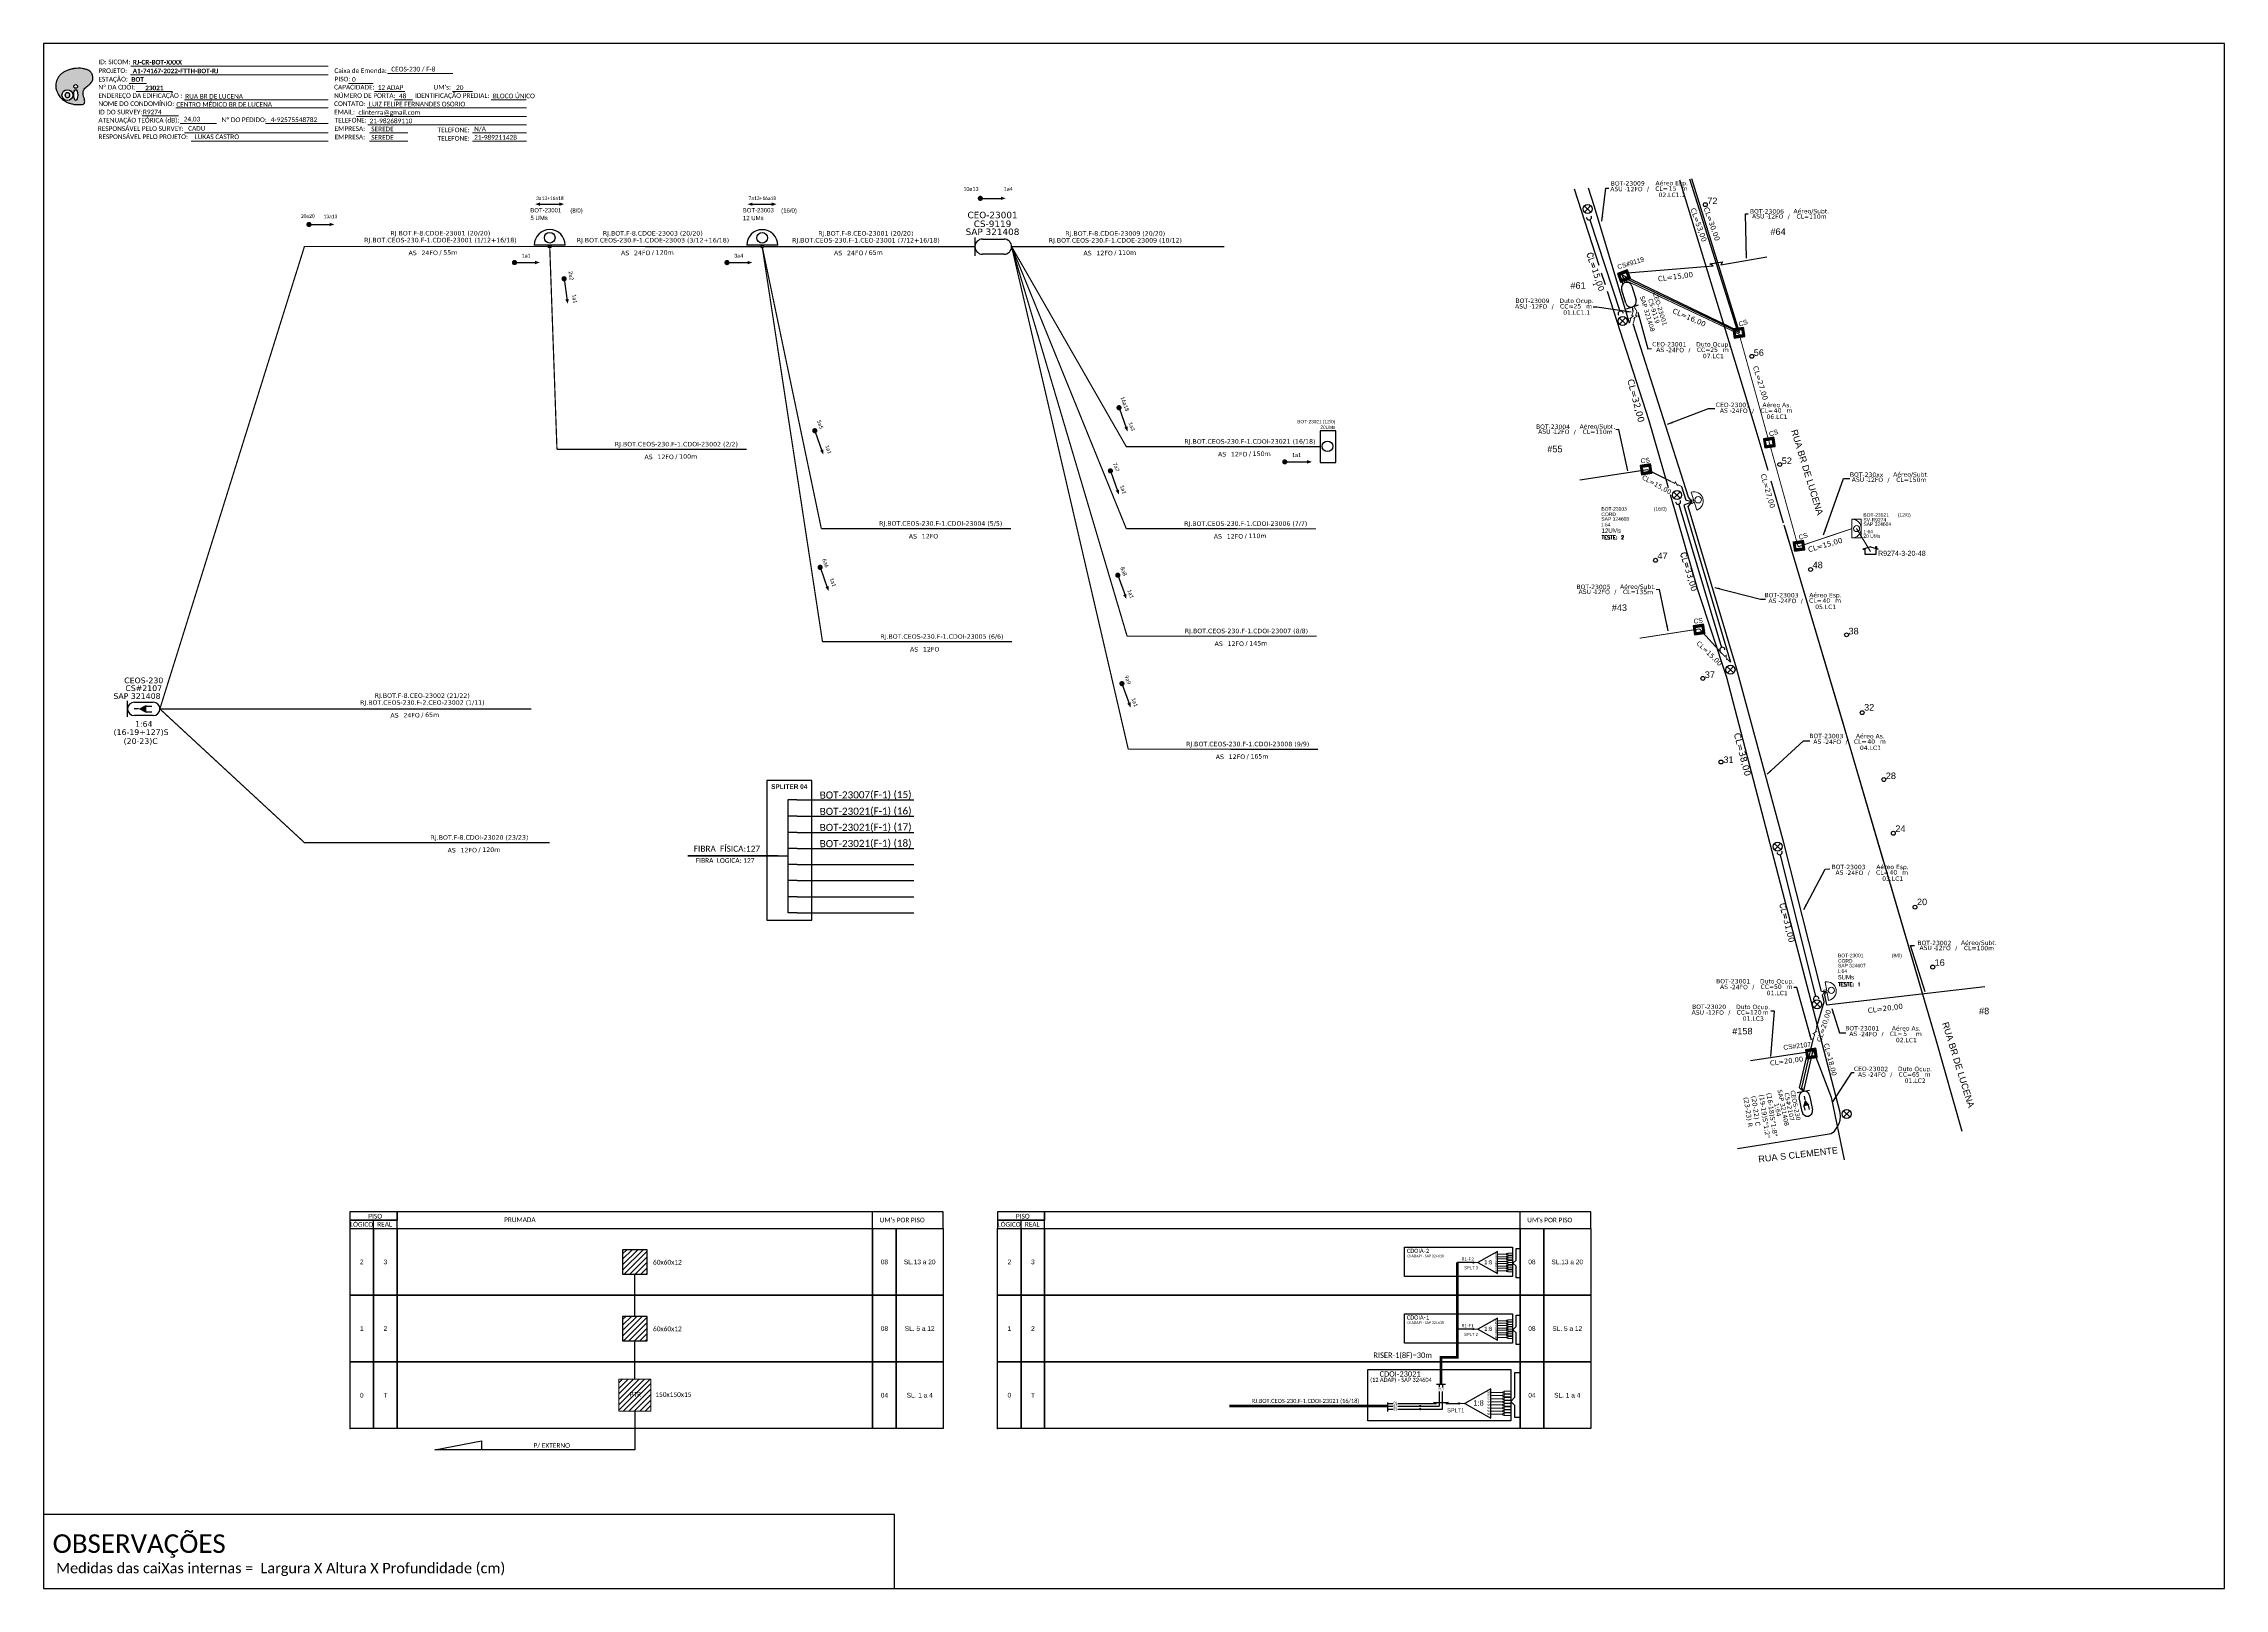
# Model space of a CAD drawing. Extents: x -89 to 749, y 705 to 1299.
import ezdxf
from ezdxf.enums import TextEntityAlignment as Align

# ---------------------------------------------------------------- set-up
doc = ezdxf.new("R2010")
doc.units = 0
for name, color, linetype in [('10.1-Caixas Subterrâneas', 5, 'Continuous'), ('20.4-CEOS', 1, 'Continuous'), ('20.5-CEO', 1, 'Continuous'), ('Ancoragem Fachada', 7, 'Continuous'), ('CAP a instalar', 1, 'Continuous'), ('celulas gpon', 7, 'Continuous'), ('label_cabos', 7, 'Continuous'), ('Legenda', 1, 'Continuous'), ('locais', 7, 'Continuous'), ('Meio Fio', 7, 'Continuous'), ('NUMERAÇÃO', 7, 'Continuous'), ('Numeração Texto', 34, 'Continuous'), ('QUADRA', 7, 'Continuous'), ('SETA', 7, 'Continuous'), ('Subida Lateral', 5, 'Continuous'), ('surveys', 7, 'Continuous'), ('surveys legendas', 7, 'Continuous'), ("UM's", 1, 'Continuous')]:
    doc.layers.add(name, color=color, linetype=linetype)
for name, color, linetype, lineweight in [("20.0-LEGENDA DOS CDO'S", 1, 'Continuous', 0), ('20.1-CDO_INTERIOR', 1, 'Continuous', 0), ('20.2-CDO_POSTE', 1, 'Continuous', 5), ('20.6-CORDOALHA_SUPORTE', 7, 'Continuous', 25), ('40.1-ETIQUETAS', 1, 'Continuous', 20), ('Segmento Logradouro Texto', 7, 'Continuous', 0)]:
    doc.layers.add(name, color=color, linetype=linetype, lineweight=lineweight)
doc.layers.add('EXTRA', color=50, linetype='Continuous', plot=False)
doc.styles.add('ARIAL', font='arial.ttf')
doc.styles.add('DIGICADE', font='')
doc.styles.add('ROMANS', font='romans')
doc.styles.add('siredit', font='verdana.ttf')
doc.styles.get("Standard").update_dxf_attribs({"font": 'arial.ttf'})
doc.styles.add('WMF-Calibri0', font='calibri.ttf')
doc.styles.add('WMF-Calibri1', font='calibrib.ttf')
doc.styles.get('DIGICADE').set_extended_font_data('Arial')
doc.linetypes.add('FENCELINE1', pattern='A,0.25,-0.1,[133,ltypeshp.shx,S=0.1,R=0,X=-0.1,Y=0],-0.1,1', length=1.45)
doc.dimstyles.new('CC', dxfattribs={"dimtxt": 1, "dimasz": 2, "dimexe": 0.18, "dimexo": 0.0625, "dimgap": 0.09, "dimtad": 0, "dimdec": 0, "dimrnd": 1, "dimzin": 0, "dimdsep": 46, "dimtxsty": 'siredit', "dimblk": 'NONE', "dimcen": 0, "dimse1": 1, "dimse2": 1, "dimsd1": 1, "dimsd2": 1, "dimclrt": 7, "dimadec": 0, "dimazin": 0, "dimtfac": 1, "dimtdec": 0, "dimtofl": 0, "dimtmove": 0, "dimatfit": 3, "dimfxl": 0, "dimtolj": 1, "dimtzin": 0, "dimarcsym": 0})
pattern_1 = [(45, (-730.8913, 169.7609), (-1.054204, 1.054204), [])]

# ---------------------------------------------------------------- blocks, each defined once
blk = doc.blocks.new('OI')
h = blk.add_hatch(color=40)
edge = h.paths.add_edge_path()
edge.add_spline(control_points=[(4.35, -0.67), (3.92, -0.99), (3.26, -1.5), (2.81, -2.59), (2.9, -3.5), (3.06, -4.27), (3.31, -4.85), (3.37, -5.39), (3.4, -5.88), (3.2, -6.4), (2.54, -6.61), (1.65, -6.63), (0.55, -6.67), (-0.56, -6.42), (-1.61, -6.14), (-2.77, -5.61), (-3.92, -4.77), (-4.89, -3.7), (-5.34, -2.65), (-5.6, -1.94), (-5.85, -0.96), (-5.71, 0.47), (-5.1, 2.02), (-4.14, 3.02), (-3.3, 3.61), (-2.37, 4.16), (-1.36, 4.44), (-0.56, 4.7), (0.79, 4.85), (2.24, 4.97), (3.79, 4.57), (4.67, 4.21), (5.44, 3.65), (5.76, 2.99), (6.03, 2.21), (6.01, 1.46), (5.72, 0.64), (5.31, 0.08), (4.88, -0.38), (4.51, -0.55), (4.35, -0.67)], knot_values=[0, 0, 0, 0, 1.60434, 2.417191, 3.427595, 4.282808, 4.776746, 5.304182, 5.888771, 6.258406, 6.858137, 7.79129, 8.986195, 10.124242, 11.187857, 12.242908, 13.953784, 15.414161, 16.515391, 17.349188, 17.675853, 19.552021, 21.515531, 22.568638, 23.63245, 24.621084, 25.782718, 26.745347, 27.142653, 29.870543, 31.004649, 31.921532, 32.709589, 33.801391, 34.042471, 35.192333, 35.971461, 36.628871, 37.254359, 37.836911, 37.836911, 37.836911, 37.836911], degree=3, periodic=0)
h.paths.add_polyline_path([(1.13, -0.87, -1), (-0.04, -0.87, -1)], flags=16)
edge = h.paths.add_edge_path(flags=16)
edge.add_ellipse((0.56, -3.59), major_axis=(-0.02, 1.71), ratio=0.361305, start_angle=0, end_angle=360)
h.paths.add_polyline_path([(-0.36, -3.62, -1), (-3.8, -3.62, -1)], flags=16)
edge = h.paths.add_edge_path(flags=0)
edge.add_ellipse((-2.08, -3.62), major_axis=(0, 0.885), ratio=0.758294, start_angle=0, end_angle=360)
at = {"color": 40}
for centre, radius in [((-2.08, -3.62), 1.72), ((0.54, -0.87), 0.587)]:
    blk.add_circle(centre, radius, dxfattribs=at)
blk.add_ellipse((-2.08, -3.62), major_axis=(0, 0.885), ratio=0.758294, start_param=-3.141592653589792, end_param=3.141592653589792, dxfattribs=at)
blk.add_ellipse((0.56, -3.59), major_axis=(-0.02, 1.71), ratio=0.361305, dxfattribs=at)
at = {"color": 40, "start_tangent": (-0.800898, -0.598801), "end_tangent": (-0.800898, -0.598801)}
blk.add_spline([(4.35, -0.67), (3.2, -1.78), (2.9, -2.54), (2.92, -3.55), (3.12, -4.38), (3.28, -4.85), (3.37, -5.37), (3.35, -5.95), (3.2, -6.29), (2.66, -6.55), (1.73, -6.63), (0.54, -6.62), (-0.58, -6.41), (-1.6, -6.11), (-2.56, -5.67), (-3.95, -4.67), (-4.89, -3.56), (-5.37, -2.56), (-5.64, -1.78), (-5.72, -1.46), (-5.63, 0.42), (-4.84, 2.22), (-4.13, 2.99), (-3.27, 3.62), (-2.4, 4.09), (-1.3, 4.47), (-0.37, 4.72), (0.02, 4.77), (2.75, 4.8), (3.85, 4.53), (4.69, 4.16), (5.31, 3.68), (5.85, 2.73), (5.93, 2.5), (5.94, 1.35), (5.67, 0.62), (5.29, 0.08), (4.84, -0.36), (4.35, -0.67)], degree=3, dxfattribs=at)
blk = doc.blocks.new('CARIMBO')
at = {"color": 7, "lineweight": 0}
for points in [[(134.48, -16.3), (159.61, -16.3)], [(35.15, -20.06), (41.7, -20.06)], [(35.66, -16.79), (111.64, -16.79)], [(37.81, -23.14), (51.75, -23.14)], [(119.43, -20.02), (128.92, -20.02)], [(129.48, -23.14), (141.1, -23.14)], [(159.42, -23.14), (167.09, -23.14)], [(40.13, -32.55), (54.07, -32.55)], [(52.97, -29.48), (111.64, -29.48)], [(56.38, -26.37), (111.64, -26.37)], [(122.56, -32.72), (187.83, -32.72)], [(126.6, -29.48), (187.83, -29.48)], [(137.07, -26.37), (144.01, -26.37)], [(174.24, -26.37), (187.8, -26.37)], [(54.67, -35.52), (68.61, -35.52)], [(56.38, -39.07), (111.64, -39.07)], [(126.84, -35.96), (187.83, -35.96)], [(127.45, -39.07), (142.25, -39.07)], [(167.06, -39.07), (187.83, -39.07)], [(58.87, -42.31), (111.64, -42.31)], [(127.45, -42.31), (142.25, -42.31)], [(167.06, -42.31), (187.83, -42.31)]]:
    blk.add_lwpolyline(points, dxfattribs=at)
at = {"color": 7, "xscale": 1.213923925163967, "yscale": 1.213923925163967, "zscale": 1.213923925163967, "rotation": 0.1532896023949059}
blk.add_blockref('OI', (13.86, -20.16), dxfattribs=at)
at = {"color": 7, "lineweight": 0, "style": 'WMF-Calibri0'}
for s, height, p in [('PROJETO:', 1.793, (23.26, -16.04)), ('Caixa de Emenda:', 1.7927, (114.02, -16.04)), ('ESTAÇÃO:', 1.793, (23.26, -19.32)), ('ENDEREÇO DA EDIFICAÇÃO :', 1.7927, (23.26, -25.63)), ('Nº DA CDOI:', 1.7927, (23.26, -22.39)), ('CAPACIDADE:', 1.7927, (113.91, -22.39)), ('NÚMERO DE PORTA:', 1.7927, (113.91, -25.63)), ('PISO:', 1.793, (114.09, -19.28)), ('IDENTIFICAÇÃO PREDIAL:', 1.7927, (144.99, -25.63)), ("UM's:", 1.793, (152.15, -22.39)), ('ATENUAÇÃO TEÓRICA (dB):', 1.7927, (23.26, -35.09)), ('NOME DO CONDOMÍNIO:', 1.7927, (23.26, -28.74)), ('ID DO SURVEY:', 1.7927, (23.26, -31.97)), ('CONTATO:', 1.793, (113.91, -28.74)), ('EMAIL:', 1.793, (113.91, -31.97)), ('TELEFONE:', 1.793, (114.09, -35.09)), ('RESPONSÁVEL PELO SURVEY:', 1.7927, (23.02, -38.32)), ('RESPONSÁVEL PELO PROJETO:', 1.7927, (23.26, -41.44)), ('EMPRESA:', 1.793, (114.09, -38.32)), ('EMPRESA:', 1.793, (114.09, -41.56)), ('TELEFONE:', 1.793, (153.7, -38.83)), ('TELEFONE:', 1.793, (153.7, -42.06))]:
    blk.add_text(s, height=height, dxfattribs=at).set_placement(p)
at = {"color": 7, "lineweight": 0, "flags": 8}
for tag, p, style in [('PROJ', (36.46, -16.13), 'WMF-Calibri1'), ('CEOS-XX', (135.87, -15.46), 'WMF-Calibri0'), ('EST', (35.94, -19.41), 'WMF-Calibri1'), ('LOGRADOURO', (56.65, -25.91), 'WMF-Calibri0'), ('PISO_PTR', (120.78, -19.42), 'WMF-Calibri0'), ('CAPAC.', (130.66, -22.52), 'WMF-Calibri0'), ('N°', (138.85, -25.77), 'WMF-Calibri0'), ("UC'S", (160.78, -22.54), 'WMF-Calibri0'), ('N°PREDIO', (174.94, -25.77), 'WMF-Calibri0'), ('_ID_', (40.39, -31.94), 'WMF-Calibri0'), ('NOME_DO_COND.', (53.23, -29.02), 'WMF-Calibri0'), ('O_POTEN', (56.06, -34.68), 'WMF-Calibri0'), ('EMAIL', (123.26, -32.12), 'WMF-Calibri0'), ('NOME_DO_CONTATO', (127.3, -28.89), 'WMF-Calibri0'), ('RES_SURVEY', (57.78, -38.23), 'WMF-Calibri0'), ('RES_PROJ', (60.27, -41.47), 'WMF-Calibri0'), ('TELEFONE', (127.55, -35.36), 'WMF-Calibri0'), ('EMP_RESP_SURVEY', (128.16, -38.47), 'WMF-Calibri0'), ('EMP_RESP_PROJ', (128.16, -41.71), 'WMF-Calibri0'), ('CONT_RESP_SURVEY', (167.76, -38.47), 'WMF-Calibri0'), ('CONT_RESP_PROJ', (167.76, -41.71), 'WMF-Calibri0')]:
    blk.add_attdef(tag, p, '', height=1.79, dxfattribs=dict(at, style=style))
at = {"color": 7, "lineweight": 0, "style": 'WMF-Calibri1', "flags": 8}
blk.add_attdef("N° CDO'S", text='', height=1.79, dxfattribs=at).set_placement((44.78, -22.68), align=Align.CENTER)
blk = doc.blocks.new('*U141')
at = {"color": 0}
blk.add_line((2.14, -0.58), (-2.1, -0.68), dxfattribs=at)
for centre, radius in [((0, 0.38), 0.733), ((0.03, -1.03), 0.393)]:
    blk.add_circle(centre, radius, dxfattribs=at)
blk.add_arc((0.02, -0.63), 2.12, 1.3782, 181.3782, dxfattribs=at)
blk = doc.blocks.new('Inst CDOE-16 CAIXA DIST OPT CDOE 48F_16D C_SPL_2_1_8')
at = {"layer": "20.0-LEGENDA DOS CDO'S", "color": 0, "style": 'ARIAL'}
for tag, p, height in [('FID', (0.12, 5.25), 0.8), ('1:XX', (-0.01, 1.7), 0.8), ('SAP', (0.12, 2.96), 0.8), ('CORDOALHA', (0.12, 4.02), 0.8), ('UMS', (0.14, 0.22), 1)]:
    blk.add_attdef(tag, p, '', height=height, rotation=0.118, dxfattribs=at)
at = {"layer": "20.0-LEGENDA DOS CDO'S", "color": 0}
for tag, p, style, flags in [('ID_ATIVIDADE', (0.12, 6.47), 'ARIAL', 3), ('FATOR', (7.92, 6.47), 'ARIAL', 1), ('QTDE', (0.1, -1.17), 'DIGICADE', 3)]:
    blk.add_attdef(tag, p, '', height=0.8, rotation=0.118, dxfattribs=dict(at, style=style, flags=flags))
at = {"layer": "20.0-LEGENDA DOS CDO'S", "color": 0, "style": 'ARIAL'}
blk.add_attdef('FIBRAS_UTILIZADAS', text='', height=0.8, rotation=0.118, dxfattribs=at).set_placement((13.48, 5.26), align=Align.CENTER)
blk = doc.blocks.new('Teste  FTTH')
at = {"color": 0, "lineweight": 0, "style": 'ROMANS'}
for tag, p in [('TESTE', (-2.3, -0.29)), ('QTDE', (0.21, -0.29))]:
    blk.add_attdef(tag, p, '', height=0.48, dxfattribs=at)
for tag, p, flags in [('FID', (-2.23, -1.25), 1), ('FATOR', (-2.23, -2.03), 3), ('ID_ATIVIDADE', (-2.23, -2.72), 3)]:
    blk.add_attdef(tag, p, '', height=0.48, dxfattribs=dict(at, flags=flags))
blk = doc.blocks.new('*U142')
at = {"color": 0}
blk.add_line((2.14, -0.58), (-2.1, -0.68), dxfattribs=at)
for centre, radius in [((0, 0.38), 0.733), ((0.03, -1.03), 0.393)]:
    blk.add_circle(centre, radius, dxfattribs=at)
blk.add_arc((0.02, -0.63), 2.12, 1.3782, 181.3782, dxfattribs=at)
blk = doc.blocks.new('Inst CDOE-8 CAIXA DIST OPT CDOE 48F_8D C_SPL OPTAP')
at = {"layer": "20.0-LEGENDA DOS CDO'S", "color": 0, "style": 'ARIAL'}
for tag, p, height in [('FID', (0.12, 5.25), 0.8), ('1:XX', (-0.01, 1.7), 0.8), ('SAP', (0.12, 2.96), 0.8), ('CORDOALHA', (0.12, 4.02), 0.8), ('UMS', (0.14, 0.22), 1)]:
    blk.add_attdef(tag, p, '', height=height, rotation=0.118, dxfattribs=at)
at = {"layer": "20.0-LEGENDA DOS CDO'S", "color": 0}
for tag, p, style, flags in [('ID_ATIVIDADE', (0.12, 6.47), 'ARIAL', 3), ('FATOR', (7.92, 6.47), 'ARIAL', 1), ('QTDE', (0.23, -0.97), 'DIGICADE', 3)]:
    blk.add_attdef(tag, p, '', height=0.8, rotation=0.118, dxfattribs=dict(at, style=style, flags=flags))
at = {"layer": "20.0-LEGENDA DOS CDO'S", "color": 0, "style": 'ARIAL'}
blk.add_attdef('FIBRAS_UTILIZADAS', text='', height=0.8, rotation=0.118, dxfattribs=at).set_placement((13.48, 5.26), align=Align.CENTER)
blk = doc.blocks.new('*X76')
at = {"color": 0, "linetype": 'Continuous'}
for p, q in [((-1.25, 0.34099), (-0.49099, 1.1)), ((-1.25, 0.517767), (-0.667767, 1.1)), ((-1.25, 0.694544), (-0.844544, 1.1)), ((-1.25, 0.87132), (-1.02132, 1.1)), ((-1.25, 1.048097), (-1.198097, 1.1)), ((-1.25, 0.164214), (-0.8035, 0.610714)), ((-1.25, -0.012563), (-0.8035, 0.433937)), ((-1.25, -0.18934), (-0.8035, 0.25716)), ((-1.25, -0.366117), (-0.8035, 0.080383)), ((-0.789214, 0.625), (-0.314214, 1.1)), ((-0.612437, 0.625), (-0.137437, 1.1)), ((-0.43566, 0.625), (0.03934, 1.1)), ((-0.258883, 0.625), (0.216117, 1.1)), ((-0.082107, 0.625), (0.392893, 1.1)), ((0.09467, 0.625), (0.56967, 1.1)), ((0.271447, 0.625), (0.746447, 1.1)), ((0.448223, 0.625), (0.923223, 1.1)), ((0.625, 0.625), (1.1, 1.1)), ((0.801777, 0.625), (1.25, 1.073223)), ((0.8035, 0.449947), (1.25, 0.896447)), ((0.8035, 0.27317), (1.25, 0.71967)), ((0.8035, 0.096393), (1.25, 0.542893)), ((0.8035, -0.080383), (1.25, 0.366117)), ((0.8035, -0.25716), (1.25, 0.18934)), ((0.8035, -0.433937), (1.25, 0.012563)), ((-1.25, -0.542893), (-0.8035, -0.096393)), ((-1.25, -0.71967), (-0.8035, -0.27317)), ((-1.25, -0.896447), (-0.8035, -0.449947)), ((-1.25, -1.073223), (-0.801777, -0.625)), ((-1.1, -1.1), (-0.625, -0.625)), ((-0.923223, -1.1), (-0.448223, -0.625)), ((-0.746447, -1.1), (-0.271447, -0.625)), ((-0.56967, -1.1), (-0.09467, -0.625)), ((-0.392893, -1.1), (0.082107, -0.625)), ((-0.216117, -1.1), (0.258883, -0.625)), ((-0.03934, -1.1), (0.43566, -0.625)), ((0.137437, -1.1), (0.612437, -0.625)), ((0.314214, -1.1), (0.789214, -0.625)), ((0.49099, -1.1), (1.25, -0.34099)), ((0.667767, -1.1), (1.25, -0.517767)), ((0.8035, -0.610714), (1.25, -0.164214)), ((0.844544, -1.1), (1.25, -0.694544)), ((1.02132, -1.1), (1.25, -0.87132)), ((1.198097, -1.1), (1.25, -1.048097))]:
    blk.add_line(p, q, dxfattribs=at)
blk = doc.blocks.new('MANHOLE_MQ')
at = {"color": 0, "linetype": 'Continuous'}
for p, q in [((0.0000062, 0.0000057), (-0.0000063, 0.0000057)), ((-0.0000063, 0.0000057), (-0.0000063, -0.0000053)), ((-0.000004, 0.0000033), (0.000004, 0.0000033)), ((-0.000004, -0.0000029), (-0.000004, 0.0000033)), ((0.000004, 0.0000033), (0.000004, -0.0000029)), ((0.0000062, -0.0000053), (0.0000062, 0.0000057)), ((-0.0000063, -0.0000053), (0.0000062, -0.0000053)), ((0.000004, -0.0000029), (-0.000004, -0.0000029)), ((0.000004, -0.0000029), (0.000004, -0.0000029))]:
    blk.add_line(p, q, dxfattribs=at)
at = {"color": 0, "linetype": 'Continuous', "xscale": 5e-06, "yscale": 5e-06, "zscale": 1e-05}
blk.add_blockref('*X76', (0, 0.0000002), dxfattribs=at)
blk = doc.blocks.new('_None')
blk = doc.blocks.new('LEGENDA DOS CABOS')
at = {"layer": 'EXTRA', "color": 0, "style": 'siredit'}
for tag, p in [('ID', (4.6, 0.97)), ('XX', (9.03, 0.97))]:
    blk.add_attdef(tag, text='', height=0.48, rotation=359.69, dxfattribs=at).set_placement(p, align=Align.MIDDLE_CENTER)
at = {"layer": 'Legenda', "color": 0, "style": 'siredit'}
for tag, p in [('TIPO_CABO', (1.31, 0)), ('CABO', (4.69, -0.05)), ('/', (6.81, -0.05)), ('METROS', (10.03, -0.05))]:
    blk.add_attdef(tag, text='', height=0.8, rotation=359.69, dxfattribs=at).set_placement(p, align=Align.MIDDLE_CENTER)
blk = doc.blocks.new('Inst CB ESP CFOA-SM-AS-80-TS-24')
at = {"layer": 'label_cabos', "color": 0, "style": 'siredit'}
for tag, flags, p in [('ID_ATIVIDADE', 3, (1.31, 2.67)), ('FATOR', 1, (11.56, 2.55))]:
    blk.add_attdef(tag, text='', height=1, rotation=359.69, dxfattribs=dict(at, flags=flags)).set_placement(p, align=Align.MIDDLE_CENTER)
for tag, p in [('TIPO_CABO', (1.76, 0)), ('DESTINO_CABO', (3.13, 1.26)), ('CABO', (4.69, -0.05)), ('/', (7.71, -0.05)), ('LANCE', (10.81, 0)), ('TIPO_CABO', (13.11, 1.24)), ('UND', (15.96, 0)), ('FID', (13.15, -1.41))]:
    blk.add_attdef(tag, text='', height=1, rotation=359.69, dxfattribs=at).set_placement(p, align=Align.MIDDLE_CENTER)
blk.add_attdef('QTDE', (12.43, -0.47), '', height=1, rotation=359.69, dxfattribs=at)
blk = doc.blocks.new('Inst CB AS CFOA-SM-AS-80-TS-24')
at = {"layer": 'label_cabos', "color": 0, "style": 'siredit'}
for tag, flags, p in [('ID_ATIVIDADE', 3, (1.31, 2.67)), ('FATOR', 1, (11.56, 2.55))]:
    blk.add_attdef(tag, text='', height=1, rotation=359.69, dxfattribs=dict(at, flags=flags)).set_placement(p, align=Align.MIDDLE_CENTER)
for tag, p in [('TIPO_CABO', (1.76, 0)), ('DESTINO_CABO', (3.13, 1.26)), ('CABO', (4.69, -0.05)), ('/', (7.71, -0.05)), ('LANCE', (10.81, 0)), ('TIPO_CABO', (13.11, 1.24)), ('UND', (15.96, 0)), ('FID', (13.15, -1.41))]:
    blk.add_attdef(tag, text='', height=1, rotation=359.69, dxfattribs=at).set_placement(p, align=Align.MIDDLE_CENTER)
blk.add_attdef('QTDE', (12.43, -0.47), '', height=1, rotation=359.69, dxfattribs=at)
blk = doc.blocks.new('Inst CB ESP CFOA-SM-ASU-120-S-12')
at = {"layer": 'label_cabos', "color": 0, "style": 'siredit'}
for tag, flags, p in [('ID_ATIVIDADE', 3, (1.31, 2.67)), ('FATOR', 1, (11.56, 2.55))]:
    blk.add_attdef(tag, text='', height=1, rotation=359.69, dxfattribs=dict(at, flags=flags)).set_placement(p, align=Align.MIDDLE_CENTER)
for tag, p in [('TIPO_CABO', (1.26, 0)), ('DESTINO_CABO', (3.13, 1.26)), ('CABO', (4.69, -0.05)), ('/', (7.71, -0.05)), ('LANCE', (10.81, 0)), ('TIPO_CABO', (13.11, 1.24)), ('UND', (15.96, 0)), ('FID', (13.15, -1.41))]:
    blk.add_attdef(tag, text='', height=1, rotation=359.69, dxfattribs=at).set_placement(p, align=Align.MIDDLE_CENTER)
blk.add_attdef('QTDE', (12.43, -0.47), '', height=1, rotation=359.69, dxfattribs=at)
blk = doc.blocks.new('Inst CB DT OCUP CFOA-SM-AS-80-TS-24')
at = {"layer": 'label_cabos', "color": 0, "style": 'siredit'}
for tag, flags, p in [('ID_ATIVIDADE', 3, (1.31, 2.67)), ('FATOR', 1, (11.56, 2.55))]:
    blk.add_attdef(tag, text='', height=1, rotation=359.69, dxfattribs=dict(at, flags=flags)).set_placement(p, align=Align.MIDDLE_CENTER)
for tag, p in [('TIPO_CABO', (1.76, 0)), ('DESTINO_CABO', (3.13, 1.26)), ('CABO', (4.69, -0.05)), ('/', (7.71, -0.05)), ('LANCE', (10.91, 0)), ('TIPO_CABO', (13.11, 1.24)), ('UND', (15.96, 0)), ('FID', (13.15, -1.41))]:
    blk.add_attdef(tag, text='', height=1, rotation=359.69, dxfattribs=at).set_placement(p, align=Align.MIDDLE_CENTER)
blk.add_attdef('QTDE', (12.43, -0.47), '', height=1, rotation=359.69, dxfattribs=at)
blk = doc.blocks.new('Inst CB DT OCUP CFOA-SM-ASU-120-S-12')
at = {"layer": 'label_cabos', "color": 0, "style": 'siredit'}
for tag, flags, p in [('ID_ATIVIDADE', 3, (1.31, 2.67)), ('FATOR', 1, (11.56, 2.55))]:
    blk.add_attdef(tag, text='', height=1, rotation=359.69, dxfattribs=dict(at, flags=flags)).set_placement(p, align=Align.MIDDLE_CENTER)
for tag, p in [('TIPO_CABO', (1.26, 0)), ('DESTINO_CABO', (3.13, 1.26)), ('CABO', (4.69, -0.05)), ('/', (7.71, -0.05)), ('LANCE', (10.91, 0)), ('TIPO_CABO', (13.11, 1.24)), ('UND', (15.96, 0)), ('FID', (13.15, -1.41))]:
    blk.add_attdef(tag, text='', height=1, rotation=359.69, dxfattribs=at).set_placement(p, align=Align.MIDDLE_CENTER)
blk.add_attdef('QTDE', (12.43, -0.47), '', height=1, rotation=359.69, dxfattribs=at)
blk = doc.blocks.new('*U146')
at = {"layer": '20.4-CEOS', "color": 7, "style": 'siredit'}
for tag, p in [('FIBRAS_SPLITTER', (0, 0)), ('FIBRAS_TOP_C', (0, -4.13)), ('RESERVA_FINAIS', (0, -5.46))]:
    blk.add_attdef(tag, p, '', height=1.01, dxfattribs=at)
for tag, p, flags in [('QTDE', (0, -9.4), 1), ('ID_ATIVIDADE', (0, -6.77), 3), ('FATOR', (0, -8.09), 1), ('FID', (0, -10.71), 1)]:
    blk.add_attdef(tag, p, '', height=1.01, dxfattribs=dict(at, flags=flags))
blk = doc.blocks.new('*U148')
at = {"layer": '20.4-CEOS', "color": 7, "style": 'siredit'}
for tag, p in [('FIBRAS_SPLITTER', (0, 0)), ('FIBRAS_TOP_C', (0, -4.13)), ('RESERVA_FINAIS', (0, -5.46))]:
    blk.add_attdef(tag, p, '', height=1.01, dxfattribs=at)
for tag, p, flags in [('QTDE', (0, -9.4), 1), ('ID_ATIVIDADE', (0, -6.77), 3), ('FATOR', (0, -8.09), 1), ('FID', (0, -10.71), 1)]:
    blk.add_attdef(tag, p, '', height=1.01, dxfattribs=dict(at, flags=flags))
blk = doc.blocks.new('SURVEY_SURVEY')
for p, q in [((0, 0.0000152), (-0.0000151, 0.0000108)), ((-0.0000151, 0.0000108), (-0.0000104, 0.0000108)), ((-0.0000103, 0), (-0.0000103, 0.0000108)), ((0.0000103, 0), (-0.0000103, 0)), ((0, 0.0000152), (0.0000151, 0.0000108)), ((0.0000101, 0.0000159), (0.0000117, 0.0000159)), ((0.0000101, 0.0000123), (0.0000101, 0.0000159)), ((0.0000151, 0.0000108), (0.0000103, 0.0000108)), ((0.0000103, 0.0000108), (0.0000103, 0)), ((0.0000117, 0.0000159), (0.0000117, 0.0000119))]:
    blk.add_line(p, q)
blk = doc.blocks.new('SPLT_1-8_SC-APC')
at = {"color": 1, "lineweight": 0}
blk.add_lwpolyline([(-17, -7.5), (-19.3, -7.5)], dxfattribs=at)
at = {"color": 1}
blk.add_lwpolyline([(-7.4, -2.1), (-17, -7.5), (-7.4, -13), (-7.4, -2.1)], dxfattribs=at)
at = {"color": 3, "lineweight": 0}
for points in [[(-3, -3.5), (-7.4, -3.5)], [(-7.4, -4.7), (-3, -4.7)], [(-7.4, -5.8), (-3, -5.8)], [(-7.4, -7), (-3, -7)], [(-7.4, -8.1), (-3, -8.1)], [(-7.4, -9.3), (-3, -9.3)], [(-7.4, -10.4), (-3, -10.4)], [(-2.4, -3), (-2.4, -4)], [(-2.4, -3), (0, -3)], [(-2.4, -4), (0, -4)], [(-2.4, -4.2), (-2.4, -5.2)], [(-2.4, -4.2), (0, -4.2)], [(-2.4, -5.2), (0, -5.2)], [(-2.4, -5.3), (-2.4, -6.3)], [(-2.4, -5.3), (0, -5.3)], [(-2.4, -6.3), (0, -6.3)], [(-2.4, -6.5), (-2.4, -7.5)], [(-2.4, -6.5), (0, -6.5)], [(-2.4, -7.5), (0, -7.5)], [(-2.4, -7.6), (-2.4, -8.6)], [(-2.4, -7.6), (0, -7.6)], [(-2.4, -8.6), (0, -8.6)], [(-2.4, -8.8), (-2.4, -9.8)], [(-2.4, -8.8), (0, -8.8)], [(-2.4, -9.8), (0, -9.8)], [(-2.4, -9.9), (-2.4, -10.9)], [(-2.4, -9.9), (0, -9.9)], [(-7.4, -11.6), (-3, -11.6)], [(-2.4, -10.9), (0, -10.9)], [(-2.4, -11.1), (-2.4, -12.1)], [(-2.4, -11.1), (0, -11.1)], [(-2.4, -12.1), (0, -12.1)]]:
    blk.add_lwpolyline(points, dxfattribs=at)
for points in [[(-3, -3.2), (-2.4, -3.2), (-2.4, -3.8), (-3, -3.8)], [(-3, -4.4), (-2.4, -4.4), (-2.4, -5), (-3, -5)], [(-3, -5.5), (-2.4, -5.5), (-2.4, -6.1), (-3, -6.1)], [(-3, -6.7), (-2.4, -6.7), (-2.4, -7.3), (-3, -7.3)], [(-3, -7.8), (-2.4, -7.8), (-2.4, -8.4), (-3, -8.4)], [(-3, -9), (-2.4, -9), (-2.4, -9.6), (-3, -9.6)], [(-3, -10.1), (-2.4, -10.1), (-2.4, -10.7), (-3, -10.7)], [(-3, -11.3), (-2.4, -11.3), (-2.4, -11.9), (-3, -11.9)]]:
    blk.add_lwpolyline(points, close=True, dxfattribs=at)
at = {"color": 1, "style": 'ARIAL'}
for s, height, p in [('1:8', 2, (-13.9, -8.4)), ('S1', 0.75, (-8.7, -3.8)), ('S2', 0.75, (-8.7, -5)), ('S3', 0.75, (-8.7, -6.2)), ('S4', 0.75, (-8.7, -7.4)), ('S5', 0.75, (-8.7, -8.6)), ('S6', 0.75, (-8.7, -9.7)), ('S7', 0.75, (-8.7, -10.8)), ('S8', 0.75, (-8.7, -11.9))]:
    blk.add_text(s, height=height, dxfattribs=at).set_placement(p)

msp = doc.modelspace()

# ---------------------------------------------------------------- hatches: boundary and pattern name
h = msp.add_hatch()
h.set_pattern_fill('ANSI31', color=1, scale=0.469565)
h.set_pattern_definition(pattern_1)
h.paths.add_polyline_path([(133.34, 825.87), (142.73, 825.87), (142.73, 835.26), (133.34, 835.26)])
h = msp.add_hatch(color=3)
h.dxf.hatch_style = 1
edge = h.paths.add_edge_path()
edge.add_arc((460.45, 830.34), 0.201, 0, 360)
h = msp.add_hatch()
h.set_pattern_fill('ANSI31', color=1, scale=0.469565)
h.set_pattern_definition(pattern_1)
h.paths.add_polyline_path([(133.34, 800.24), (142.73, 800.24), (142.73, 809.63), (133.34, 809.63)])
h = msp.add_hatch(color=3)
h.dxf.hatch_style = 1
edge = h.paths.add_edge_path()
edge.add_arc((460.45, 804.71), 0.201, 0, 360)
h = msp.add_hatch()
h.set_pattern_fill('ANSI31', color=1, scale=0.469565)
h.set_pattern_definition([(45, (-275.4865, 2845.6426), (-1.054204, 1.054204), [])])
h.paths.add_polyline_path([(144.22, 785.5), (131.85, 785.5), (131.85, 773.13), (144.22, 773.13)])
h.paths.add_polyline_path([(135.56, 778.32), (140.88, 778.32), (140.88, 781.04), (135.56, 781.04)], flags=24)
h = msp.add_hatch(color=3)
h.dxf.hatch_style = 1
edge = h.paths.add_edge_path()
edge.add_arc((440.08, 775.13), 0.265, 0, 360)
h = msp.add_hatch(color=3)
h.dxf.hatch_style = 1
edge = h.paths.add_edge_path()
edge.add_arc((440.08, 773.96), 0.265, 0, 360)
h = msp.add_hatch(color=3)
h.dxf.hatch_style = 1
edge = h.paths.add_edge_path()
edge.add_arc((454.89, 776.16), 0.265, 0, 360)

# ---------------------------------------------------------------- linework, layer by layer
at = {"color": 7, "linetype": 'Continuous'}
for p, q in [((196.81, 1008.2), (196.81, 964.77)), ((200.32, 1008.2), (196.81, 1008.2)), ((200.5, 1001.91), (196.98, 1001.91)), ((200.5, 995.72), (196.98, 995.72)), ((193.16, 986.77), (196.79, 986.77)), ((200.5, 989.5), (196.98, 989.5)), ((200.5, 983.34), (196.98, 983.34)), ((200.5, 977.17), (196.98, 977.17)), ((200.5, 970.98), (196.98, 970.98)), ((200.5, 964.81), (196.98, 964.81))]:
    msp.add_line(p, q, dxfattribs=at)
at = {"color": 10, "linetype": 'Continuous'}
for p, q in [((200.32, 1008.2), (245.27, 1008.18)), ((200.5, 1001.91), (245.27, 1001.9)), ((200.5, 995.73), (245.27, 995.72)), ((200.5, 989.51), (245.27, 989.5)), ((200.5, 983.35), (245.27, 983.34)), ((200.5, 977.18), (245.27, 977.17)), ((200.5, 970.99), (245.27, 970.98)), ((200.5, 964.81), (245.27, 964.79))]:
    msp.add_line(p, q, dxfattribs=at)
at = {"color": 1, "linetype": 'Continuous', "lineweight": 60}
msp.add_line((193.16, 986.77), (158.37, 986.66), dxfattribs=at)
at = {"color": 5}
for p, q in [((447.35, 780.76), (447.33, 775.13)), ((447.35, 783.58), (447.35, 782.44)), ((448.55, 783.58), (448.55, 782.44)), ((440.08, 775.13), (447.33, 775.13))]:
    msp.add_line(p, q, dxfattribs=at)
at = {"color": 3}
for p, q in [((427.49, 776.16), (429.43, 776.16)), ((431.42, 776.16), (446.34, 776.16)), ((449.89, 776.16), (454.89, 776.16))]:
    msp.add_line(p, q, dxfattribs=at)
for points in [[(-89.32, 705.02), (749.25, 705.02), (749.25, 1299.02), (-89.32, 1299.02), (-89.32, 705.02)], [(539.72, 1246.59), (567.91, 1154.24)], [(574.84, 1130.93), (579.64, 1114.76)], [(579.94, 1113.75), (603.28, 1035.19), (638.17, 916.42), (648.28, 880.81)], [(46.59, 843.38), (256.62, 843.38), (256.62, 849.81), (46.59, 849.81), (46.59, 849.81), (46.59, 846.59)], [(229.42, 843.38), (229.42, 849.81)], [(295.59, 843.38), (505.61, 843.38), (505.61, 849.81), (295.59, 849.81), (295.59, 849.81), (295.59, 846.59)], [(478.42, 843.38), (478.42, 849.81)], [(37.53, 843.38), (37.53, 846.59)], [(286.53, 843.38), (286.53, 846.59)]]:
    msp.add_lwpolyline(points)
at = {"color": 7, "lineweight": 0}
for points in [[(-55.82, 1290.33), (20.16, 1290.33)], [(-4.01, 1268.26), (20.14, 1268.26)]]:
    msp.add_lwpolyline(points, dxfattribs=at)
at = {"const_width": 1}
for points in [[(270.37, 1239.52, 1), (271.37, 1239.52, 1)], [(12.22, 1229.48, 1), (13.22, 1229.48, 1)], [(91.26, 1214.84, 1), (92.26, 1214.84, 1)], [(110.75, 1209.1, 1), (110.89, 1208.11, 1)], [(172.96, 1214.82, 1), (173.96, 1214.82, 1)], [(324.03, 1159.5, 1), (324.36, 1158.56, 1)], [(320.73, 1135.2, 1), (321.07, 1134.26, 1)], [(387.44, 1138.19, 1), (388.44, 1138.19, 1)], [(323.58, 1095.09, 1), (323.92, 1094.15, 1)], [(325.16, 1053.4, 1), (325.5, 1052.46, 1)]]:
    msp.add_lwpolyline(points, format="xyb", close=True, dxfattribs=at)
at = {"color": 7, "const_width": 1}
for points in [[(207.05, 1150.65, 1), (207.38, 1149.71, 1)], [(209.1, 1098.12, 1), (209.44, 1097.18, 1)]]:
    msp.add_lwpolyline(points, format="xyb", close=True, dxfattribs=at)
at = {"color": 1}
for points in [[(401.51, 1137.94), (407.56, 1137.91), (407.63, 1150.12), (401.58, 1150.15)], [(133.34, 825.87), (142.73, 825.87), (142.73, 835.26), (133.34, 835.26)], [(433.97, 836.17), (475.55, 836.17), (475.55, 824.96), (433.97, 824.96)], [(133.34, 800.24), (142.73, 800.24), (142.73, 809.63), (133.34, 809.63)], [(433.97, 810.54), (475.55, 810.54), (475.55, 799.34), (433.97, 799.34)], [(419.82, 789.13), (474.83, 789.13), (474.83, 769.49), (419.82, 769.49)]]:
    msp.add_lwpolyline(points, close=True, dxfattribs=at)
at = {"color": 4, "lineweight": 0}
msp.add_lwpolyline([(607.82, 1112.53), (613.19, 1103.7)], dxfattribs=at)
at = {"color": 7}
msp.add_lwpolyline([(188.84, 961.99), (206.12, 961.99), (206.12, 1015.64), (188.84, 1015.64)], close=True, dxfattribs=at)
for points in [[(28.48, 846.59), (46.59, 846.59), (46.59, 849.81), (28.48, 849.81)], [(277.47, 846.59), (295.59, 846.59), (295.59, 849.81), (277.47, 849.81)], [(28.48, 843.38), (46.59, 843.38), (46.59, 846.59), (28.48, 846.59)], [(28.51, 843.38), (37.56, 843.38), (37.56, 817.75), (28.51, 817.75)], [(37.56, 843.38), (46.62, 843.38), (46.62, 817.75), (37.56, 817.75)], [(46.62, 843.38), (229.45, 843.38), (229.45, 817.75), (46.62, 817.75)], [(229.45, 843.38), (238.51, 843.38), (238.51, 817.75), (229.45, 817.75)], [(238.51, 843.38), (256.62, 843.38), (256.62, 817.75), (238.51, 817.75)], [(277.47, 843.38), (295.59, 843.38), (295.59, 846.59), (277.47, 846.59)], [(277.5, 843.38), (286.56, 843.38), (286.56, 817.75), (277.5, 817.75)], [(286.56, 843.38), (295.61, 843.38), (295.61, 817.75), (286.56, 817.75)], [(295.61, 843.38), (478.44, 843.38), (478.44, 817.75), (295.61, 817.75)], [(478.44, 843.38), (487.5, 843.38), (487.5, 817.75), (478.44, 817.75)], [(487.5, 843.38), (505.61, 843.38), (505.61, 817.75), (487.5, 817.75)], [(28.51, 817.75), (37.56, 817.75), (37.56, 792.13), (28.51, 792.13)], [(37.56, 817.75), (46.62, 817.75), (46.62, 792.13), (37.56, 792.13)], [(46.62, 817.75), (229.45, 817.75), (229.45, 792.13), (46.62, 792.13)], [(229.45, 817.75), (238.51, 817.75), (238.51, 792.13), (229.45, 792.13)], [(238.51, 817.75), (256.62, 817.75), (256.62, 792.13), (238.51, 792.13)], [(277.5, 817.75), (286.56, 817.75), (286.56, 792.13), (277.5, 792.13)], [(286.56, 817.75), (295.61, 817.75), (295.61, 792.13), (286.56, 792.13)], [(295.61, 817.75), (478.44, 817.75), (478.44, 792.13), (295.61, 792.13)], [(478.44, 817.75), (487.5, 817.75), (487.5, 792.13), (478.44, 792.13)], [(487.5, 817.75), (505.61, 817.75), (505.61, 792.13), (487.5, 792.13)], [(28.51, 792.13), (37.56, 792.13), (37.56, 766.5), (28.51, 766.5)], [(37.56, 792.13), (46.62, 792.13), (46.62, 766.5), (37.56, 766.5)], [(46.62, 792.13), (229.45, 792.13), (229.45, 766.5), (46.62, 766.5)], [(229.45, 792.13), (238.51, 792.13), (238.51, 766.5), (229.45, 766.5)], [(238.51, 792.13), (256.62, 792.13), (256.62, 766.5), (238.51, 766.5)], [(277.5, 792.13), (286.56, 792.13), (286.56, 766.5), (277.5, 766.5)], [(286.56, 792.13), (295.61, 792.13), (295.61, 766.5), (286.56, 766.5)], [(295.61, 792.13), (478.44, 792.13), (478.44, 766.5), (295.61, 766.5)], [(478.44, 792.13), (487.5, 792.13), (487.5, 766.5), (478.44, 766.5)], [(487.5, 792.13), (505.61, 792.13), (505.61, 766.5), (487.5, 766.5)]]:
    msp.add_lwpolyline(points, close=True)
at = {"color": 5, "const_width": 1.06}
msp.add_lwpolyline([(454.3, 830.34), (454.3, 793.89), (448.04, 793.89), (448.04, 783.58)], dxfattribs=at)
at = {"color": 5}
for points in [[(460.45, 830.34), (454.3, 830.34)], [(460.45, 804.71), (454.3, 804.71)], [(446.32, 783.58), (449.76, 783.58)]]:
    msp.add_lwpolyline(points, dxfattribs=at)
at = {"color": 3}
for points in [[(478.16, 824.49), (476.87, 824.49), (476.87, 828.92), (475.64, 830.1), (476.87, 831.28), (476.86, 835.7), (478.16, 835.7)], [(478.16, 798.86), (476.87, 798.86), (476.87, 803.3), (475.64, 804.48), (476.87, 805.66), (476.86, 810.07), (478.16, 810.07)], [(478.16, 770.67), (476.45, 770.67), (476.45, 775.37), (474.83, 776.93), (476.45, 778.49), (476.45, 788.02), (478.16, 788.02)], [(446.34, 776.16), (445.3, 776.54), (450.78, 776.54), (449.89, 776.16)]]:
    msp.add_lwpolyline(points, dxfattribs=at)
at = {"color": 3, "ltscale": 0.5}
for points in [[(138.03, 809.63), (138.03, 825.87)], [(138.03, 785.5), (138.03, 800.24)], [(138.03, 773.13), (138.03, 758.28), (61.11, 758.28), (79.11, 761.8), (79.11, 758.28)]]:
    msp.add_lwpolyline(points, dxfattribs=at)
at = {"color": 1, "lineweight": 0}
msp.add_lwpolyline([(131.85, 785.5), (144.22, 785.5), (144.22, 773.13), (131.85, 773.13)], close=True, dxfattribs=at)
at = {"color": 5, "ltscale": 0.5}
msp.add_lwpolyline([(440.08, 773.96), (448.55, 773.96), (448.55, 780.76)], dxfattribs=at)
at = {"color": 1}
for points in [[(467.2, 781.8), (457.19, 776.16), (467.2, 770.52), (467.2, 781.8)], [(427.49, 776.46), (427.49, 773.02)]]:
    msp.add_lwpolyline(points, dxfattribs=at)
at = {"color": 3, "lineweight": 0}
for points in [[(471.73, 780.34), (467.2, 780.34)], [(472.33, 780.85), (472.33, 779.83)], [(472.33, 780.85), (474.83, 780.85)], [(467.2, 779.15), (471.73, 779.15)], [(467.2, 777.96), (471.73, 777.96)], [(467.2, 776.76), (471.73, 776.76)], [(467.2, 775.57), (471.73, 775.57)], [(467.2, 774.37), (471.73, 774.37)], [(467.2, 773.18), (471.73, 773.18)], [(467.2, 771.99), (471.73, 771.99)], [(472.33, 779.83), (474.83, 779.83)], [(472.33, 779.66), (472.33, 778.64)], [(472.33, 779.66), (474.83, 779.66)], [(472.33, 778.64), (474.83, 778.64)], [(472.33, 778.47), (472.33, 777.44)], [(472.33, 778.47), (474.83, 778.47)], [(472.33, 777.44), (474.83, 777.44)], [(472.33, 777.27), (472.33, 776.25)], [(472.33, 777.27), (474.83, 777.27)], [(472.33, 776.25), (474.83, 776.25)], [(472.33, 776.08), (472.33, 775.06)], [(472.33, 776.08), (474.83, 776.08)], [(472.33, 775.06), (474.83, 775.06)], [(472.33, 774.89), (472.33, 773.86)], [(472.33, 774.89), (474.83, 774.89)], [(472.33, 773.86), (474.83, 773.86)], [(472.33, 773.69), (472.33, 772.67)], [(472.33, 773.69), (474.83, 773.69)], [(472.33, 772.67), (474.83, 772.67)], [(472.33, 772.5), (472.33, 771.48)], [(472.33, 772.5), (474.83, 772.5)], [(472.33, 771.48), (474.83, 771.48)]]:
    msp.add_lwpolyline(points, dxfattribs=at)
for points in [[(471.73, 780.64), (472.33, 780.64), (472.33, 780.05), (471.73, 780.05)], [(471.73, 779.45), (472.33, 779.45), (472.33, 778.85), (471.73, 778.85)], [(471.73, 778.25), (472.33, 778.25), (472.33, 777.66), (471.73, 777.66)], [(471.73, 777.06), (472.33, 777.06), (472.33, 776.47), (471.73, 776.47)], [(471.73, 775.86), (472.33, 775.86), (472.33, 775.27), (471.73, 775.27)], [(471.73, 774.67), (472.33, 774.67), (472.33, 774.08), (471.73, 774.08)], [(471.73, 773.48), (472.33, 773.48), (472.33, 772.88), (471.73, 772.88)], [(471.73, 772.28), (472.33, 772.28), (472.33, 771.69), (471.73, 771.69)]]:
    msp.add_lwpolyline(points, close=True, dxfattribs=at)
at = {"color": 1, "const_width": 1.06}
msp.add_lwpolyline([(366.65, 775.13), (427.49, 775.13)], dxfattribs=at)
at = {"color": 2}
for points in [[(427.49, 775.13), (429.43, 775.13)], [(431.43, 775.13), (440.08, 775.13)]]:
    msp.add_lwpolyline(points, dxfattribs=at)
at = {"color": 7}
for points in [[(427.49, 773.96), (429.43, 773.96)], [(431.43, 773.96), (440.08, 773.96)], [(-89.24, 733.5), (237.71, 733.5), (237.71, 705.02)]]:
    msp.add_lwpolyline(points, dxfattribs=at)
at = {"color": 1, "lineweight": 0}
msp.add_lwpolyline([(457.19, 776.16), (454.89, 776.16)], dxfattribs=at)
at = {"color": 3}
for centre, radius in [((460.45, 830.34), 0.201), ((460.45, 804.71), 0.201), ((440.08, 775.13), 0.265), ((440.08, 773.96), 0.265), ((454.89, 776.16), 0.265)]:
    msp.add_circle(centre, radius, dxfattribs=at)
for p in [(28.51, 843.38), (277.5, 843.38), (28.51, 817.75), (277.5, 817.75), (28.51, 792.13), (277.5, 792.13), (457.19, 776.16), (28.51, 766.5), (277.5, 766.5)]:
    msp.add_point(p)
at = {"layer": '20.1-CDO_INTERIOR', "color": 1, "lineweight": 18}
msp.add_lwpolyline([(609.62, 1108.93), (609.62, 1116.13), (606.02, 1116.13), (606.02, 1108.93)], close=True, dxfattribs=at)
msp.add_circle((607.82, 1112.53), 1.15, dxfattribs=at)
msp.add_arc((606.02, 1112.53), 3.6, 269.97241, 89.97241, dxfattribs=at)
at = {"layer": '20.4-CEOS', "color": 5}
for p, q in [((-54.42, 1045.78), (-47.19, 1045.78)), ((-47.19, 1040.63), (-54.42, 1040.63)), ((586.9, 888.22), (585.78, 893.77)), ((589.74, 894.57), (590.86, 889.01))]:
    msp.add_line(p, q, dxfattribs=at)
for points in [[(-57, 1040.1), (-57, 1046.31)], [(-52.8, 1043.2), (-54.54, 1043.2)], [(-49.95, 1044.23), (-47.76, 1044.23)], [(-49.95, 1042.08), (-47.76, 1042.08)], [(584.98, 895.67), (589.75, 896.63)], [(587.59, 890.56), (587.93, 888.87)], [(588.01, 892.93), (587.74, 894.26)], [(589.24, 890.89), (589.58, 889.21)]]:
    msp.add_lwpolyline(points, dxfattribs=at)
for points in [[(-52.8, 1043.2, 0, 3.18, 0), (-49.82, 1043.2, 3.18, 3.18, 0)], [(588.01, 892.93, 0, 2.49, 0), (588.47, 890.63, 2.49, 2.49, 0)]]:
    msp.add_lwpolyline(points, format="xyseb", dxfattribs=at)
for centre, radius, start, end in [((-54.42, 1043.2), 2.58, 90, 270), ((-47.19, 1043.2), 2.58, 270, 90), ((587.76, 894.17), 2.02, 11.38694, 191.38694), ((588.88, 888.62), 2.02, 191.38694, 11.38694)]:
    msp.add_arc(centre, radius, start, end, dxfattribs=at)
at = {"layer": '20.5-CEO', "color": 5}
for p, q in [((271.75, 1223.88), (279.98, 1223.88)), ((279.98, 1218.02), (271.75, 1218.02)), ((519.15, 1199.16), (517.48, 1204.6)), ((521.35, 1205.79), (523.03, 1200.36))]:
    msp.add_line(p, q, dxfattribs=at)
for points in [[(268.82, 1224.48), (268.82, 1217.41)], [(519.35, 1197.1), (524.02, 1198.54)]]:
    msp.add_lwpolyline(points, dxfattribs=at)
for centre, radius, start, end in [((271.75, 1220.95), 2.93, 90, 270), ((279.98, 1220.95), 2.93, 270, 90), ((519.41, 1205.2), 2.03, 17.10273, 197.10273), ((521.09, 1199.76), 2.03, 197.10273, 17.10273)]:
    msp.add_arc(centre, radius, start, end, dxfattribs=at)
at = {"layer": '20.6-CORDOALHA_SUPORTE'}
for points in [[(503.92, 1232.11, 1.175511), (505.8, 1232.7)], [(518.14, 1195.25, 1.231752), (516.27, 1194.63)], [(538.19, 1122.79, 1.175511), (540.08, 1123.34)], [(557.21, 1065.98, 1.231752), (555.32, 1065.42)], [(577.25, 988.03, 1.175511), (579.16, 988.49)], [(593.31, 931.73, 1.231752), (591.4, 931.25)]]:
    msp.add_lwpolyline(points, format="xyb", dxfattribs=at)
for points in [[(505.24, 1231.21), (516.83, 1196.09)], [(539.48, 1121.86), (555.92, 1066.86)], [(578.49, 987.04), (592.06, 932.66)]]:
    msp.add_lwpolyline(points, dxfattribs=at)
at = {"layer": 'CAP a instalar', "color": 7, "linetype": 'FENCELINE1', "ltscale": 5}
for points in [[(520.48, 1191.5), (520.48, 1191.5), (506.93, 1236.62), (504.7, 1243.5)], [(521.87, 1196.01), (521.68, 1197.82)]]:
    msp.add_lwpolyline(points, dxfattribs=at)
at = {"layer": 'CAP a instalar', "color": 8, "ltscale": 5}
for points in [[(519.07, 1208.75), (562.78, 1187.89), (544.41, 1247.01)], [(562.01, 1188.7), (543.64, 1246.94)], [(551.36, 1214.33), (556.27, 1215.13), (555.6, 1213.93), (573.32, 1217.01)], [(517.97, 1206.62), (516.49, 1210.65), (552.61, 1213.61), (551.36, 1214.33)], [(518.8, 1207.13), (517.71, 1210.16), (562.01, 1188.7)], [(519.07, 1208.75), (519.57, 1207.22)], [(536.41, 1130.62), (527.37, 1135.14), (501.38, 1131.21)], [(556.06, 1064.56), (547.37, 1073.95)], [(589.02, 911.19), (566.99, 907.92)], [(585.92, 897.45), (589.02, 911.19)]]:
    msp.add_lwpolyline(points, dxfattribs=at)
at = {"layer": 'CAP a instalar', "color": 5, "linetype": 'FENCELINE1', "ltscale": 7, "const_width": 0.467}
for points in [[(-44.62, 1043.2), (10.98, 1221.03)], [(10.98, 1221.03), (105.3, 1221)], [(105.1, 1221), (186.92, 1220.97)], [(187, 1220.97), (268.82, 1220.95)]]:
    msp.add_lwpolyline(points, dxfattribs=at)
at = {"layer": 'CAP a instalar', "color": 7, "linetype": 'FENCELINE1', "ltscale": 7, "const_width": 0.467}
for points in [[(105.3, 1221), (108.08, 1143.02)], [(187, 1220.97), (209.73, 1112.53)], [(187, 1220.97), (210.18, 1069.06)], [(282.91, 1220.95), (327.01, 1112.48)], [(282.91, 1220.95), (327.31, 1071.18)], [(282.91, 1220.95), (327.76, 1027.71)], [(282.91, 1220.95), (364.73, 1220.92)], [(108.08, 1143.02), (181, 1143)], [(209.73, 1112.53), (282.65, 1112.51)], [(327.01, 1112.48), (399.93, 1112.46)], [(210.18, 1069.06), (283.1, 1069.04)], [(327.31, 1071.18), (400.23, 1071.16)], [(-44.62, 1043.2), (98.26, 1043.2)], [(-44.62, 1043.2), (10.98, 991.78), (20.27, 991.8)], [(327.76, 1027.71), (400.68, 1027.69)], [(20.27, 991.8), (105.3, 991.78)]]:
    msp.add_lwpolyline(points, dxfattribs=at)
at = {"layer": 'CAP a instalar', "color": 1, "linetype": 'FENCELINE1', "ltscale": 7, "const_width": 0.467}
msp.add_lwpolyline([(282.91, 1220.95), (327.01, 1144.05), (401.54, 1144.05)], dxfattribs=at)
at = {"layer": 'CAP a instalar', "color": 1, "ltscale": 5, "const_width": 0.339}
msp.add_lwpolyline([(520.22, 1207.06), (520.1, 1207.43), (562.66, 1187.36), (574.23, 1145.66), (585.36, 1105.56), (606.02, 1112.53)], dxfattribs=at)
at = {"layer": 'CAP a instalar', "color": 5, "linetype": 'FENCELINE1', "ltscale": 5}
for points in [[(544.63, 1122.89), (543.13, 1124.57), (521.9, 1191.33)], [(543.01, 1120.97), (544.63, 1122.89)], [(594.36, 934.55), (579.84, 991.74), (561.67, 1058.91), (543.01, 1120.97)], [(592.55, 921.07), (595.36, 930.61), (594.69, 933.26)]]:
    msp.add_lwpolyline(points, dxfattribs=at)
at = {"layer": 'CAP a instalar', "color": 5, "linetype": 'FENCELINE1', "ltscale": 5, "const_width": 0.339}
for points in [[(523.33, 1196.05), (522.18, 1198.05)], [(594.36, 934.55), (595.76, 934.54), (594.69, 933.26)]]:
    msp.add_lwpolyline(points, dxfattribs=at)
at = {"layer": 'CAP a instalar', "color": 8, "linetype": 'FENCELINE1', "ltscale": 5}
for points in [[(542.3, 1123.33), (540.65, 1128.64), (540.65, 1128.64)], [(544.63, 1122.89), (541.44, 1121.57), (559.29, 1061.13), (559.29, 1061.13)], [(544.63, 1122.89), (542.3, 1123.33)], [(595.51, 933.13), (596.29, 929.38), (657.1, 936.49)], [(595.76, 934.54), (595.51, 933.13), (596.29, 929.38)]]:
    msp.add_lwpolyline(points, dxfattribs=at)
at = {"layer": 'CAP a instalar', "color": 8, "ltscale": 5, "const_width": 0.339}
msp.add_lwpolyline([(547.37, 1073.95), (524.4, 1070.39)], dxfattribs=at)
at = {"layer": 'CAP a instalar', "color": 5, "ltscale": 5}
for points in [[(586.73, 897.47), (591.26, 916.54)], [(587.36, 896.15), (586.73, 897.47)]]:
    msp.add_lwpolyline(points, dxfattribs=at)
at = {"layer": 'CAP a instalar', "color": 7, "ltscale": 5}
for points in [[(587.95, 898), (591.06, 912.03), (591.06, 912.03), (598.1, 893.86), (602.99, 869.81)], [(587.36, 896.15), (585.92, 897.45)], [(587.36, 896.15), (587.95, 898)]]:
    msp.add_lwpolyline(points, dxfattribs=at)
at = {"layer": 'label_cabos', "color": 7}
for p, q in [((111.25, 1221.55), (99.35, 1221.55)), ((192.95, 1221.53), (181.05, 1221.53))]:
    msp.add_line(p, q, dxfattribs=at)
for centre, radius in [((105.3, 1224.38), 2.05), ((187, 1224.35), 2.05), ((105.3, 1221), 0.551), ((187, 1220.97), 0.551)]:
    msp.add_circle(centre, radius, dxfattribs=at)
for centre in [(105.3, 1221.55), (187, 1221.53)]:
    msp.add_arc(centre, 5.95, 0, 180, dxfattribs=at)
at = {"layer": 'locais', "color": 1}
for p, q in [((503.14, 1236.57), (505.63, 1234.24)), ((505.55, 1236.65), (503.22, 1234.16)), ((516.61, 1193.5), (519.11, 1191.17)), ((519.02, 1193.58), (516.69, 1191.09)), ((537.5, 1126.59), (540, 1124.26)), ((539.92, 1126.67), (537.58, 1124.18)), ((558.06, 1059.42), (560.56, 1057.09)), ((560.48, 1059.5), (558.14, 1057.01)), ((576.16, 991.43), (578.65, 989.1)), ((578.57, 991.51), (576.24, 989.02)), ((593.8, 930.87), (591.46, 928.37)), ((591.38, 930.79), (593.88, 928.45)), ((602.75, 888.62), (605.25, 886.29)), ((605.17, 888.7), (602.83, 886.2))]:
    msp.add_line(p, q, dxfattribs=at)
for centre in [(504.41, 1235.43), (517.88, 1192.36), (538.77, 1125.45), (559.33, 1058.28), (577.43, 990.28), (592.65, 929.64), (604.02, 887.47)]:
    msp.add_circle(centre, 1.74, dxfattribs=at)
at = {"layer": 'Meio Fio', "color": 1}
msp.add_circle((404.39, 1144.17), 2.04, dxfattribs=at)
at = {"layer": 'NUMERAÇÃO'}
for centre in [(549.66, 1237.11), (567.53, 1178.78), (578.29, 1137.19), (530.49, 1100.35), (590.14, 1096.81), (603.96, 1071.68), (548.69, 1054.93), (609.96, 1041.76), (555.67, 1022.78), (618.3, 1016.04), (621.96, 995.39), (630.28, 966.97), (637.09, 943.94)]:
    msp.add_circle(centre, 0.753, dxfattribs=at)
at = {"layer": 'Numeração Texto'}
for centre in [(549.66, 1237.11), (567.53, 1178.78), (578.29, 1137.19), (530.49, 1100.35), (590.14, 1096.81), (603.96, 1071.68), (548.69, 1054.93), (609.96, 1041.76), (555.67, 1022.78), (618.3, 1016.04), (621.96, 995.39), (630.28, 966.97), (637.09, 943.94)]:
    msp.add_circle(centre, 0.753, dxfattribs=at)
at = {"layer": 'QUADRA'}
for points in [[(508.82, 1213.73), (499.36, 1243.02)], [(542, 1239.11), (567.91, 1154.24), (573.63, 1134.99)], [(511.23, 1206.27), (509.78, 1210.76)], [(535.5, 1128.18), (528.12, 1153.95), (512.07, 1203.67)], [(562.08, 874.12), (571.74, 875.73), (596.53, 879.63), (598.03, 879.93), (599.32, 880.82), (600.37, 882.32), (601.15, 883.81), (601.56, 885.01), (601.66, 886.5), (601.51, 888), (557.92, 1055.22), (546.71, 1089.02), (536.26, 1125.52)], [(574.83, 1130.96), (579.64, 1114.76)], [(579.89, 1113.93), (581.77, 1107.59)], [(584.17, 1099.51), (602.86, 1036.61)], [(605.75, 1026.78), (618.08, 984.8)], [(620.7, 975.89), (638.17, 916.42), (648.28, 880.81)]]:
    msp.add_lwpolyline(points, dxfattribs=at)
at = {"layer": 'SETA'}
for points in [[(101.07, 1237.29), (109.66, 1237.29)], [(182.77, 1237.26), (191.37, 1237.26)], [(270.87, 1239.52), (279.47, 1239.52)], [(12.72, 1229.48), (21.31, 1229.48)], [(91.76, 1214.84), (100.35, 1214.84)], [(110.82, 1208.6), (112.04, 1200.09)], [(173.46, 1214.82), (182.06, 1214.82)], [(324.2, 1159.03), (327.1, 1150.94)], [(320.9, 1134.73), (323.8, 1126.64)], [(387.94, 1138.19), (396.53, 1138.19)], [(323.75, 1094.62), (326.65, 1086.53)], [(325.33, 1052.93), (328.23, 1044.84)]]:
    msp.add_lwpolyline(points, dxfattribs=at)
at = {"layer": 'SETA', "color": 7}
for points in [[(207.21, 1150.18), (210.11, 1142.08)], [(209.27, 1097.65), (212.17, 1089.56)]]:
    msp.add_lwpolyline(points, dxfattribs=at)
at = {"layer": 'SETA'}
for points in [[(101.55, 1236.63), (99.72, 1237.29), (101.55, 1237.96)], [(108.97, 1237.97), (110.81, 1237.3), (108.97, 1236.63)], [(183.25, 1236.6), (181.42, 1237.27), (183.25, 1237.93)], [(190.68, 1237.94), (192.51, 1237.27), (190.68, 1236.61)], [(278.78, 1240.2), (280.61, 1239.53), (278.78, 1238.87)], [(20.62, 1230.16), (22.46, 1229.49), (20.62, 1228.82)], [(99.66, 1215.52), (101.49, 1214.86), (99.66, 1214.19)], [(181.37, 1215.5), (183.2, 1214.83), (181.37, 1214.16)], [(112.62, 1200.87), (112.22, 1198.96), (111.3, 1200.68)], [(327.5, 1151.82), (327.49, 1149.87), (326.25, 1151.37)], [(396.53, 1138.86), (398.37, 1138.19), (396.53, 1137.53)], [(324.21, 1127.52), (324.2, 1125.57), (322.95, 1127.07)], [(327.06, 1087.4), (327.05, 1085.45), (325.8, 1086.95)], [(328.64, 1045.72), (328.63, 1043.77), (327.38, 1045.27)]]:
    msp.add_solid(points, dxfattribs=at)
at = {"layer": 'SETA', "color": 7}
for points in [[(210.52, 1142.96), (210.51, 1141.01), (209.27, 1142.51)], [(212.58, 1090.44), (212.57, 1088.49), (211.32, 1089.99)]]:
    msp.add_solid(points, dxfattribs=at)
at = {"layer": 'Subida Lateral', "color": 5, "const_width": 0.339}
for points in [[(521.87, 1196.01), (521.4, 1194.46), (521.98, 1194.24), (520.69, 1193.4), (521, 1193.22), (520.48, 1191.5)], [(523.33, 1196.05), (522.86, 1194.51), (523.44, 1194.28), (522.15, 1193.45), (522.46, 1193.27), (521.94, 1191.55)], [(536.41, 1130.62), (537.88, 1129.95), (538.18, 1130.5), (538.84, 1129.11), (539.06, 1129.4), (540.7, 1128.66)], [(556.06, 1064.56), (557.17, 1063.39), (557.65, 1063.78), (557.74, 1062.24), (558.05, 1062.43), (559.29, 1061.13)], [(591.26, 916.54), (591.7, 918.09), (591.11, 918.3), (592.38, 919.17), (592.07, 919.34), (592.55, 921.07)]]:
    msp.add_lwpolyline(points, dxfattribs=at)
at = {"layer": "UM's", "lineweight": 0}
msp.add_lwpolyline([(549.14, 1236.57), (549.24, 1236.64)], dxfattribs=at)

# ---------------------------------------------------------------- block references
ref = msp.add_blockref('CARIMBO', (-91.51, 1303.77))
ref.add_attrib('PROJ', 'A1-74167-2022-FTTH-BOT-RJ', (-55.05, 1287.63), dxfattribs={"color": 7, "lineweight": 0, "height": 1.7927, "style": 'WMF-Calibri1'})
ref.add_attrib('EST', 'BOT', (-55.57, 1284.35), dxfattribs={"color": 7, "lineweight": 0, "height": 1.793, "style": 'WMF-Calibri1'})
ref.add_attrib("N° CDO'S", '23021', dxfattribs={"color": 7, "lineweight": 0, "height": 1.793, "style": 'WMF-Calibri1'}).set_placement((-46.73, 1281.09), align=Align.CENTER)
ref.add_attrib('LOGRADOURO', 'RUA BR DE LUCENA', (-34.86, 1277.86), dxfattribs={"color": 7, "lineweight": 0, "height": 1.7927, "style": 'WMF-Calibri0'})
ref.add_attrib('NOME_DO_COND.', 'CENTRO MÉDICO BR DE LUCENA', (-38.28, 1274.74), dxfattribs={"color": 7, "lineweight": 0, "height": 1.7927, "style": 'WMF-Calibri0'})
ref.add_attrib('_ID_', 'R9274', (-51.11, 1271.83), dxfattribs={"color": 7, "lineweight": 0, "height": 1.793, "style": 'WMF-Calibri0'})
ref.add_attrib('O_POTEN', '24,03', (-35.45, 1269.09), dxfattribs={"color": 7, "lineweight": 0, "height": 1.793, "style": 'WMF-Calibri0'})
ref.add_attrib('RES_SURVEY', 'CADU', (-33.73, 1265.54), dxfattribs={"color": 7, "lineweight": 0, "height": 1.793, "style": 'WMF-Calibri0'})
ref.add_attrib('RES_PROJ', 'LUKAS CASTRO', (-31.24, 1262.3), dxfattribs={"color": 7, "lineweight": 0, "height": 1.7927, "style": 'WMF-Calibri0'})
ref.add_attrib('CEOS-XX', 'CEOS-230 / F-8', (44.36, 1288.31), dxfattribs={"color": 7, "lineweight": 0, "height": 1.7927, "style": 'WMF-Calibri0'})
ref.add_attrib('CAPAC.', '12 ADAP', (39.15, 1281.25), dxfattribs={"color": 7, "lineweight": 0, "height": 1.793, "style": 'WMF-Calibri0'})
ref.add_attrib("UC'S", '20', (69.27, 1281.23), dxfattribs={"color": 7, "lineweight": 0, "height": 1.793, "style": 'WMF-Calibri0'})
ref.add_attrib('PISO_PTR', '0', (29.28, 1284.34), dxfattribs={"color": 7, "lineweight": 0, "height": 1.79, "style": 'WMF-Calibri0'})
ref.add_attrib('N°', '48', (47.34, 1278), dxfattribs={"color": 7, "lineweight": 0, "height": 1.793, "style": 'WMF-Calibri0'})
ref.add_attrib('N°PREDIO', 'BLOCO ÚNICO', (83.43, 1278), dxfattribs={"color": 7, "lineweight": 0, "height": 1.7927, "style": 'WMF-Calibri0'})
ref.add_attrib('NOME_DO_CONTATO', 'LUIZ FELIPE FERNANDES OSORIO', (35.79, 1274.88), dxfattribs={"color": 7, "lineweight": 0, "height": 1.7927, "style": 'WMF-Calibri0'})
ref.add_attrib('EMAIL', 'clinterra@gmail.com', (31.75, 1271.65), dxfattribs={"color": 7, "lineweight": 0, "height": 1.7927, "style": 'WMF-Calibri0'})
ref.add_attrib('TELEFONE', '21-982689110', (36.04, 1268.41), dxfattribs={"color": 7, "lineweight": 0, "height": 1.7927, "style": 'WMF-Calibri0'})
ref.add_attrib('EMP_RESP_SURVEY', 'SEREDE', (36.65, 1265.3), dxfattribs={"color": 7, "lineweight": 0, "height": 1.793, "style": 'WMF-Calibri0'})
ref.add_attrib('EMP_RESP_PROJ', 'SEREDE', (36.65, 1262.06), dxfattribs={"color": 7, "lineweight": 0, "height": 1.793, "style": 'WMF-Calibri0'})
ref.add_attrib('CONT_RESP_SURVEY', 'N/A', (76.25, 1265.3), dxfattribs={"color": 7, "lineweight": 0, "height": 1.793, "style": 'WMF-Calibri0'})
ref.add_attrib('CONT_RESP_PROJ', '21-989211428', (76.25, 1262.06), dxfattribs={"color": 7, "lineweight": 0, "height": 1.7927, "style": 'WMF-Calibri0'})
at = {"color": 3, "xscale": 0.782608695652174, "yscale": 0.782608695652174, "zscale": 0.782608695652174}
for p in [(475.53, 836.24), (475.53, 810.62)]:
    msp.add_blockref('SPLT_1-8_SC-APC', p, dxfattribs=at)
at = {"layer": '10.1-Caixas Subterrâneas', "color": 30, "yscale": 324191.274331111, "zscale": 324191.2743311109}
for p, xscale, rotation in [((518.3, 1209.73), 324191.2743311109, 199.9129211498814), ((562.52, 1187.92), 324191.2743311108, 188.4203715481279), ((574.23, 1145.66), 324191.2743311108, 188.4203715481279), ((526.84, 1135.38), 324191.2743311108, 188.420371548128), ((585.61, 1105.94), 324191.2743311108, 188.4203715481279), ((547.22, 1073.75), 324191.2743311108, 188.420371548128), ((590.37, 910.72), 324191.2743311108, 188.4203715481281)]:
    msp.add_blockref('MANHOLE_MQ', p, dxfattribs=dict(at, xscale=xscale, rotation=rotation))
at = {"layer": "20.0-LEGENDA DOS CDO'S", "color": 7, "lineweight": 0, "xscale": 1.694915254237288, "yscale": 1.694915254237288, "zscale": 1.694915254237288}
for name, p, values in [('Inst CDOE-16 CAIXA DIST OPT CDOE 48F_16D C_SPL_2_1_8', (509.48, 1110.53), {'FID': 'BOT-23003', 'CORDOALHA': 'CORD', 'SAP': 'SAP 324608', '1:XX': '1:64', 'UMS': '12UMs', 'FIBRAS_UTILIZADAS': '(16/0)'}), ('Inst CDOE-8 CAIXA DIST OPT CDOE 48F_8D C_SPL OPTAP', (600.47, 938.8), {'FID': 'BOT-23001', 'CORDOALHA': 'CORD', 'SAP': 'SAP 324607', '1:XX': '1:64', 'UMS': '5UMs', 'FIBRAS_UTILIZADAS': '(8/0)'})]:
    msp.add_blockref(name, p, dxfattribs=at).add_auto_attribs(values)
at = {"layer": "20.0-LEGENDA DOS CDO'S", "color": 7, "lineweight": 0}
for p, xscale, yscale, zscale, rotation, values in [((516.56, 1109.27), 2.966949152542361, 2.966949152542365, 2.966949152542365, 0.004078562105398154, {'TESTE': 'TESTE:', 'QTDE': '2'}), ((607.55, 937.43), 2.966949152542373, 2.966949152542373, 2.966949152542373, 3.126797674058592e-05, {'TESTE': 'TESTE:', 'QTDE': '1'})]:
    msp.add_blockref('Teste  FTTH', p, dxfattribs=dict(at, xscale=xscale, yscale=yscale, zscale=zscale, rotation=rotation)).add_auto_attribs(values)
at = {"layer": '20.2-CDO_POSTE', "color": 7, "yscale": 1.694915254237288, "zscale": 1.694915254237288}
for name, p, xscale, rotation in [('*U141', (546.29, 1123.42), -1.694915254237289, 289.2458493569843), ('*U142', (597.47, 934.85), -1.694915254237288, 282.001842506899)]:
    msp.add_blockref(name, p, dxfattribs=dict(at, xscale=xscale, rotation=rotation))
at = {"layer": '20.4-CEOS', "color": 0, "lineweight": 0}
ref = msp.add_blockref('*U146', (573.2, 895.44), dxfattribs=dict(at, xscale=1.798658505720912, yscale=1.798658505720911, zscale=1.798658505720911, rotation=278.4045208440202))
ref.add_attrib('FIBRAS_SPLITTER', '(16-18)S"1:8"', (573.2, 895.44), dxfattribs={"color": 7, "height": 1.8161, "rotation": 278.40452, "style": 'siredit'})
ref.add_attrib('FIBRAS_TOP_C', '(20-22) C', (567.33, 894.28), dxfattribs={"color": 7, "height": 1.816, "rotation": 278.40452, "style": 'siredit'})
ref.add_attrib('RESERVA_FINAIS', '(23-23) R', (564.4, 893.81), dxfattribs={"color": 7, "height": 1.816, "rotation": 278.40452, "style": 'siredit'})
ref = msp.add_blockref('*U148', (570.34, 894.86), dxfattribs=dict(at, xscale=1.798658505720912, yscale=1.798658505720911, zscale=1.798658505720911, rotation=278.4045208440202))
ref.add_attrib('FIBRAS_SPLITTER', '(19-19)S"1:2"', (570.34, 894.86), dxfattribs={"color": 7, "height": 1.8161, "rotation": 278.40452, "style": 'siredit'})
at = {"layer": 'label_cabos'}
ref = msp.add_blockref('Inst CB ESP CFOA-SM-ASU-120-S-12', (514.51, 1243.1), dxfattribs=dict(at, xscale=1.694915254237288, yscale=1.694915254237288, zscale=1.694915254237288, rotation=0.4634636605450996))
ref.add_attrib('DESTINO_CABO', 'BOT-23009', dxfattribs={"color": 0, "height": 1.695, "rotation": 0.15347, "style": 'siredit'}).set_placement((519.8, 1245.28), align=Align.MIDDLE_CENTER)
ref.add_attrib('TIPO_CABO', 'Aéreo Esp.', dxfattribs={"color": 0, "height": 1.695, "rotation": 0.15347, "style": 'siredit'}).set_placement((536.71, 1245.39), align=Align.MIDDLE_CENTER)
ref.add_attrib('CABO', '12FO', dxfattribs={"color": 0, "height": 1.695, "rotation": 0.15347, "style": 'siredit'}).set_placement((522.46, 1243.08), align=Align.MIDDLE_CENTER)
ref.add_attrib('/', '/', dxfattribs={"color": 0, "height": 1.69, "rotation": 0.15347, "style": 'siredit'}).set_placement((527.59, 1243.12), align=Align.MIDDLE_CENTER)
ref.add_attrib('TIPO_CABO', 'ASU - ', dxfattribs={"color": 0, "height": 1.695, "rotation": 0.15347, "style": 'siredit'}).set_placement((516.65, 1243.11), align=Align.MIDDLE_CENTER)
ref.add_attrib('FID', '02.LC1.1', dxfattribs={"color": 0, "height": 1.695, "rotation": 0.15347, "style": 'siredit'}).set_placement((536.82, 1240.88), align=Align.MIDDLE_CENTER)
ref.add_attrib('LANCE', 'CL=', dxfattribs={"color": 0, "height": 1.695, "rotation": 0.15347, "style": 'siredit'}).set_placement((532.83, 1243.25), align=Align.MIDDLE_CENTER)
ref.add_attrib('QTDE', '15', (535.58, 1242.46), dxfattribs={"color": 0, "height": 1.695, "rotation": 0.15347, "style": 'siredit'})
ref.add_attrib('UND', 'm', dxfattribs={"color": 0, "height": 1.69, "rotation": 0.15347, "style": 'siredit'}).set_placement((541.57, 1243.32), align=Align.MIDDLE_CENTER)
at = {"layer": 'label_cabos', "color": 0, "lineweight": 0}
ref = msp.add_blockref('LEGENDA DOS CABOS', (566.15, 1231.76), dxfattribs=dict(at, xscale=1.694915254237288, yscale=1.694915254237288, zscale=1.694915254237288))
ref.add_attrib('ID', 'BOT-23006', dxfattribs={"color": 0, "height": 1.695, "rotation": 359.69001, "style": 'siredit'}).set_placement((573.34, 1234.52), align=Align.MIDDLE_CENTER)
ref.add_attrib('CABO', '12FO', dxfattribs={"color": 0, "height": 1.695, "rotation": 359.69001, "style": 'siredit'}).set_placement((576.6, 1232.56), align=Align.MIDDLE_CENTER)
ref.add_attrib('METROS', 'CL=110m', dxfattribs={"color": 0, "height": 1.695, "rotation": 359.69001, "style": 'siredit'}).set_placement((590.49, 1232.56), align=Align.MIDDLE_CENTER)
ref.add_attrib('XX', 'Aéreo/Subt.', dxfattribs={"color": 0, "height": 1.6949, "rotation": 359.69001, "style": 'siredit'}).set_placement((590.4, 1234.59), align=Align.MIDDLE_CENTER)
ref.add_attrib('/', '/', dxfattribs={"color": 0, "height": 1.69, "rotation": 359.69001, "style": 'siredit'}).set_placement((581.73, 1232.56), align=Align.MIDDLE_CENTER)
ref.add_attrib('TIPO_CABO', 'ASU -', dxfattribs={"color": 0, "height": 1.695, "rotation": 359.69001, "style": 'siredit'}).set_placement((570.8, 1232.64), align=Align.MIDDLE_CENTER)
ref = msp.add_blockref('Inst CB DT OCUP CFOA-SM-ASU-120-S-12', (477.89, 1198), dxfattribs=dict(at, xscale=1.694915254237288, yscale=1.694915254237288, zscale=1.694915254237288))
ref.add_attrib('DESTINO_CABO', 'BOT-23009', dxfattribs={"color": 0, "height": 1.695, "rotation": 359.69001, "style": 'siredit'}).set_placement((483.2, 1200.14), align=Align.MIDDLE_CENTER)
ref.add_attrib('CABO', '12FO', dxfattribs={"color": 0, "height": 1.695, "rotation": 359.69001, "style": 'siredit'}).set_placement((485.83, 1197.92), align=Align.MIDDLE_CENTER)
ref.add_attrib('TIPO_CABO', 'Duto Ocup.', dxfattribs={"color": 0, "height": 1.695, "rotation": 359.69001, "style": 'siredit'}).set_placement((500.11, 1200.11), align=Align.MIDDLE_CENTER)
ref.add_attrib('/', '/', dxfattribs={"color": 0, "height": 1.69, "rotation": 359.69001, "style": 'siredit'}).set_placement((490.97, 1197.92), align=Align.MIDDLE_CENTER)
ref.add_attrib('TIPO_CABO', 'ASU - ', dxfattribs={"color": 0, "height": 1.695, "rotation": 359.69001, "style": 'siredit'}).set_placement((480.03, 1198), align=Align.MIDDLE_CENTER)
ref.add_attrib('FID', '01.LC1.1', dxfattribs={"color": 0, "height": 1.695, "rotation": 359.69001, "style": 'siredit'}).set_placement((500.18, 1195.61), align=Align.MIDDLE_CENTER)
ref.add_attrib('LANCE', 'CC=', dxfattribs={"color": 0, "height": 1.695, "rotation": 359.69001, "style": 'siredit'}).set_placement((496.38, 1198.01), align=Align.MIDDLE_CENTER)
ref.add_attrib('QTDE', '25', (498.96, 1197.2), dxfattribs={"color": 0, "height": 1.695, "rotation": 359.69001, "style": 'siredit'})
ref.add_attrib('UND', 'm', dxfattribs={"color": 0, "height": 1.69, "rotation": 359.69001, "style": 'siredit'}).set_placement((504.95, 1198.01), align=Align.MIDDLE_CENTER)
ref = msp.add_blockref('Inst CB DT OCUP CFOA-SM-AS-80-TS-24', (530.48, 1181.29), dxfattribs=dict(at, xscale=1.694915254237288, yscale=1.694915254237288, zscale=1.694915254237288))
ref.add_attrib('DESTINO_CABO', 'CEO-23001', dxfattribs={"color": 0, "height": 1.695, "rotation": 359.69001, "style": 'siredit'}).set_placement((535.78, 1183.42), align=Align.MIDDLE_CENTER)
ref.add_attrib('CABO', '24FO', dxfattribs={"color": 0, "height": 1.695, "rotation": 359.69001, "style": 'siredit'}).set_placement((538.42, 1181.2), align=Align.MIDDLE_CENTER)
ref.add_attrib('TIPO_CABO', 'Duto Ocup.', dxfattribs={"color": 0, "height": 1.695, "rotation": 359.69001, "style": 'siredit'}).set_placement((552.69, 1183.4), align=Align.MIDDLE_CENTER)
ref.add_attrib('/', '/', dxfattribs={"color": 0, "height": 1.69, "rotation": 359.69001, "style": 'siredit'}).set_placement((543.55, 1181.2), align=Align.MIDDLE_CENTER)
ref.add_attrib('TIPO_CABO', 'AS - ', dxfattribs={"color": 0, "height": 1.695, "rotation": 359.69001, "style": 'siredit'}).set_placement((533.46, 1181.28), align=Align.MIDDLE_CENTER)
ref.add_attrib('FID', '07.LC1', dxfattribs={"color": 0, "height": 1.695, "rotation": 359.69001, "style": 'siredit'}).set_placement((552.76, 1178.89), align=Align.MIDDLE_CENTER)
ref.add_attrib('LANCE', 'CC=', dxfattribs={"color": 0, "height": 1.695, "rotation": 359.69001, "style": 'siredit'}).set_placement((548.97, 1181.29), align=Align.MIDDLE_CENTER)
ref.add_attrib('QTDE', '25', (551.54, 1180.48), dxfattribs={"color": 0, "height": 1.695, "rotation": 359.69001, "style": 'siredit'})
ref.add_attrib('UND', 'm', dxfattribs={"color": 0, "height": 1.69, "rotation": 359.69001, "style": 'siredit'}).set_placement((557.53, 1181.29), align=Align.MIDDLE_CENTER)
at = {"layer": 'label_cabos'}
ref = msp.add_blockref('Inst CB AS CFOA-SM-AS-80-TS-24', (554.94, 1157.96), dxfattribs=dict(at, xscale=1.694915254237288, yscale=1.694915254237288, zscale=1.694915254237288))
ref.add_attrib('DESTINO_CABO', 'CEO-23001', dxfattribs={"color": 0, "height": 1.695, "rotation": 359.69001, "style": 'siredit'}).set_placement((560.25, 1160.1), align=Align.MIDDLE_CENTER)
ref.add_attrib('TIPO_CABO', 'Aéreo As.', dxfattribs={"color": 0, "height": 1.695, "rotation": 359.69001, "style": 'siredit'}).set_placement((577.16, 1160.07), align=Align.MIDDLE_CENTER)
ref.add_attrib('CABO', '24FO', dxfattribs={"color": 0, "height": 1.695, "rotation": 359.69001, "style": 'siredit'}).set_placement((562.88, 1157.87), align=Align.MIDDLE_CENTER)
ref.add_attrib('/', '/', dxfattribs={"color": 0, "height": 1.69, "rotation": 359.69001, "style": 'siredit'}).set_placement((568.02, 1157.87), align=Align.MIDDLE_CENTER)
ref.add_attrib('TIPO_CABO', 'AS - ', dxfattribs={"color": 0, "height": 1.695, "rotation": 359.69001, "style": 'siredit'}).set_placement((557.93, 1157.95), align=Align.MIDDLE_CENTER)
ref.add_attrib('FID', '06.LC1', dxfattribs={"color": 0, "height": 1.695, "rotation": 359.69001, "style": 'siredit'}).set_placement((577.23, 1155.56), align=Align.MIDDLE_CENTER)
ref.add_attrib('LANCE', 'CL=', dxfattribs={"color": 0, "height": 1.695, "rotation": 359.69001, "style": 'siredit'}).set_placement((573.26, 1157.96), align=Align.MIDDLE_CENTER)
ref.add_attrib('QTDE', '40', (576.01, 1157.15), dxfattribs={"color": 0, "height": 1.695, "rotation": 359.69001, "style": 'siredit'})
ref.add_attrib('UND', 'm', dxfattribs={"color": 0, "height": 1.69, "rotation": 359.69001, "style": 'siredit'}).set_placement((582, 1157.96), align=Align.MIDDLE_CENTER)
at = {"layer": 'label_cabos', "color": 0, "lineweight": 0}
ref = msp.add_blockref('LEGENDA DOS CABOS', (483.9, 1148.95), dxfattribs=dict(at, xscale=1.694915254237288, yscale=1.694915254237288, zscale=1.694915254237288))
ref.add_attrib('ID', 'BOT-23004', dxfattribs={"color": 0, "height": 1.695, "rotation": 359.69001, "style": 'siredit'}).set_placement((491.08, 1151.71), align=Align.MIDDLE_CENTER)
ref.add_attrib('CABO', '12FO', dxfattribs={"color": 0, "height": 1.695, "rotation": 359.69001, "style": 'siredit'}).set_placement((494.34, 1149.75), align=Align.MIDDLE_CENTER)
ref.add_attrib('METROS', 'CL=110m', dxfattribs={"color": 0, "height": 1.695, "rotation": 359.69001, "style": 'siredit'}).set_placement((508.23, 1149.75), align=Align.MIDDLE_CENTER)
ref.add_attrib('XX', 'Aéreo/Subt.', dxfattribs={"color": 0, "height": 1.6949, "rotation": 359.69001, "style": 'siredit'}).set_placement((508.15, 1151.78), align=Align.MIDDLE_CENTER)
ref.add_attrib('/', '/', dxfattribs={"color": 0, "height": 1.69, "rotation": 359.69001, "style": 'siredit'}).set_placement((499.48, 1149.75), align=Align.MIDDLE_CENTER)
ref.add_attrib('TIPO_CABO', 'ASU -', dxfattribs={"color": 0, "height": 1.695, "rotation": 359.69001, "style": 'siredit'}).set_placement((488.54, 1149.83), align=Align.MIDDLE_CENTER)
ref = msp.add_blockref('LEGENDA DOS CABOS', (604.49, 1130.51), dxfattribs=dict(at, xscale=1.694915254237288, yscale=1.694915254237288, zscale=1.694915254237288))
ref.add_attrib('ID', 'BOT-230xx', dxfattribs={"color": 0, "height": 1.695, "rotation": 359.69001, "style": 'siredit'}).set_placement((611.68, 1133.27), align=Align.MIDDLE_CENTER)
ref.add_attrib('CABO', '12FO', dxfattribs={"color": 0, "height": 1.695, "rotation": 359.69001, "style": 'siredit'}).set_placement((614.94, 1131.31), align=Align.MIDDLE_CENTER)
ref.add_attrib('METROS', 'CL=150m', dxfattribs={"color": 0, "height": 1.695, "rotation": 359.69001, "style": 'siredit'}).set_placement((628.83, 1131.31), align=Align.MIDDLE_CENTER)
ref.add_attrib('XX', 'Aéreo/Subt.', dxfattribs={"color": 0, "height": 1.6949, "rotation": 359.69001, "style": 'siredit'}).set_placement((628.74, 1133.34), align=Align.MIDDLE_CENTER)
ref.add_attrib('/', '/', dxfattribs={"color": 0, "height": 1.69, "rotation": 359.69001, "style": 'siredit'}).set_placement((620.07, 1131.31), align=Align.MIDDLE_CENTER)
ref.add_attrib('TIPO_CABO', 'ASU -', dxfattribs={"color": 0, "height": 1.695, "rotation": 359.69001, "style": 'siredit'}).set_placement((609.14, 1131.39), align=Align.MIDDLE_CENTER)
ref = msp.add_blockref('LEGENDA DOS CABOS', (499.45, 1087.37), dxfattribs=dict(at, xscale=1.694915254237288, yscale=1.694915254237288, zscale=1.694915254237288))
ref.add_attrib('ID', 'BOT-23005', dxfattribs={"color": 0, "height": 1.695, "rotation": 359.69001, "style": 'siredit'}).set_placement((506.63, 1090.13), align=Align.MIDDLE_CENTER)
ref.add_attrib('CABO', '12FO', dxfattribs={"color": 0, "height": 1.695, "rotation": 359.69001, "style": 'siredit'}).set_placement((509.89, 1088.18), align=Align.MIDDLE_CENTER)
ref.add_attrib('METROS', 'CL=135m', dxfattribs={"color": 0, "height": 1.695, "rotation": 359.69001, "style": 'siredit'}).set_placement((523.78, 1088.18), align=Align.MIDDLE_CENTER)
ref.add_attrib('XX', 'Aéreo/Subt.', dxfattribs={"color": 0, "height": 1.6949, "rotation": 359.69001, "style": 'siredit'}).set_placement((523.7, 1090.21), align=Align.MIDDLE_CENTER)
ref.add_attrib('/', '/', dxfattribs={"color": 0, "height": 1.69, "rotation": 359.69001, "style": 'siredit'}).set_placement((515.03, 1088.18), align=Align.MIDDLE_CENTER)
ref.add_attrib('TIPO_CABO', 'ASU -', dxfattribs={"color": 0, "height": 1.695, "rotation": 359.69001, "style": 'siredit'}).set_placement((504.09, 1088.26), align=Align.MIDDLE_CENTER)
at = {"layer": 'label_cabos'}
ref = msp.add_blockref('Inst CB ESP CFOA-SM-AS-80-TS-24', (573.65, 1084.79), dxfattribs=dict(at, xscale=1.694915254237288, yscale=1.694915254237288, zscale=1.694915254237288, rotation=0.1315642785740553))
ref.add_attrib('DESTINO_CABO', 'BOT-23003', dxfattribs={"color": 0, "height": 1.695, "rotation": 359.82157, "style": 'siredit'}).set_placement((578.95, 1086.94), align=Align.MIDDLE_CENTER)
ref.add_attrib('TIPO_CABO', 'Aéreo Esp.', dxfattribs={"color": 0, "height": 1.695, "rotation": 359.82157, "style": 'siredit'}).set_placement((595.86, 1086.95), align=Align.MIDDLE_CENTER)
ref.add_attrib('CABO', '24FO', dxfattribs={"color": 0, "height": 1.695, "rotation": 359.82157, "style": 'siredit'}).set_placement((581.59, 1084.72), align=Align.MIDDLE_CENTER)
ref.add_attrib('/', '/', dxfattribs={"color": 0, "height": 1.69, "rotation": 359.82157, "style": 'siredit'}).set_placement((586.73, 1084.73), align=Align.MIDDLE_CENTER)
ref.add_attrib('TIPO_CABO', 'AS - ', dxfattribs={"color": 0, "height": 1.695, "rotation": 359.82157, "style": 'siredit'}).set_placement((576.64, 1084.79), align=Align.MIDDLE_CENTER)
ref.add_attrib('FID', '05.LC1', dxfattribs={"color": 0, "height": 1.695, "rotation": 359.82157, "style": 'siredit'}).set_placement((595.94, 1082.45), align=Align.MIDDLE_CENTER)
ref.add_attrib('LANCE', 'CL=', dxfattribs={"color": 0, "height": 1.695, "rotation": 359.82157, "style": 'siredit'}).set_placement((591.97, 1084.84), align=Align.MIDDLE_CENTER)
ref.add_attrib('QTDE', '40', (594.72, 1084.04), dxfattribs={"color": 0, "height": 1.695, "rotation": 359.82157, "style": 'siredit'})
ref.add_attrib('UND', 'm', dxfattribs={"color": 0, "height": 1.69, "rotation": 359.82157, "style": 'siredit'}).set_placement((600.71, 1084.86), align=Align.MIDDLE_CENTER)
ref = msp.add_blockref('Inst CB AS CFOA-SM-AS-80-TS-24', (590.88, 1030.64), dxfattribs=dict(at, xscale=1.694915254237288, yscale=1.694915254237288, zscale=1.694915254237288))
ref.add_attrib('DESTINO_CABO', 'BOT-23003', dxfattribs={"color": 0, "height": 1.695, "rotation": 359.69001, "style": 'siredit'}).set_placement((596.19, 1032.78), align=Align.MIDDLE_CENTER)
ref.add_attrib('TIPO_CABO', 'Aéreo As.', dxfattribs={"color": 0, "height": 1.695, "rotation": 359.69001, "style": 'siredit'}).set_placement((613.1, 1032.75), align=Align.MIDDLE_CENTER)
ref.add_attrib('CABO', '24FO', dxfattribs={"color": 0, "height": 1.695, "rotation": 359.69001, "style": 'siredit'}).set_placement((598.82, 1030.55), align=Align.MIDDLE_CENTER)
ref.add_attrib('/', '/', dxfattribs={"color": 0, "height": 1.69, "rotation": 359.69001, "style": 'siredit'}).set_placement((603.96, 1030.55), align=Align.MIDDLE_CENTER)
ref.add_attrib('TIPO_CABO', 'AS - ', dxfattribs={"color": 0, "height": 1.695, "rotation": 359.69001, "style": 'siredit'}).set_placement((593.87, 1030.63), align=Align.MIDDLE_CENTER)
ref.add_attrib('FID', '04.LC1', dxfattribs={"color": 0, "height": 1.695, "rotation": 359.69001, "style": 'siredit'}).set_placement((613.17, 1028.24), align=Align.MIDDLE_CENTER)
ref.add_attrib('LANCE', 'CL=', dxfattribs={"color": 0, "height": 1.695, "rotation": 359.69001, "style": 'siredit'}).set_placement((609.2, 1030.64), align=Align.MIDDLE_CENTER)
ref.add_attrib('QTDE', '40', (611.95, 1029.83), dxfattribs={"color": 0, "height": 1.695, "rotation": 359.69001, "style": 'siredit'})
ref.add_attrib('UND', 'm', dxfattribs={"color": 0, "height": 1.69, "rotation": 359.69001, "style": 'siredit'}).set_placement((617.94, 1030.64), align=Align.MIDDLE_CENTER)
ref = msp.add_blockref('Inst CB ESP CFOA-SM-AS-80-TS-24', (599.41, 980.27), dxfattribs=dict(at, xscale=1.694915254237288, yscale=1.694915254237288, zscale=1.694915254237288, rotation=0.1315642785740553))
ref.add_attrib('DESTINO_CABO', 'BOT-23003', dxfattribs={"color": 0, "height": 1.695, "rotation": 359.82157, "style": 'siredit'}).set_placement((604.72, 982.43), align=Align.MIDDLE_CENTER)
ref.add_attrib('TIPO_CABO', 'Aéreo Esp.', dxfattribs={"color": 0, "height": 1.695, "rotation": 359.82157, "style": 'siredit'}).set_placement((621.63, 982.44), align=Align.MIDDLE_CENTER)
ref.add_attrib('CABO', '24FO', dxfattribs={"color": 0, "height": 1.695, "rotation": 359.82157, "style": 'siredit'}).set_placement((607.36, 980.2), align=Align.MIDDLE_CENTER)
ref.add_attrib('/', '/', dxfattribs={"color": 0, "height": 1.69, "rotation": 359.82157, "style": 'siredit'}).set_placement((612.49, 980.22), align=Align.MIDDLE_CENTER)
ref.add_attrib('TIPO_CABO', 'AS - ', dxfattribs={"color": 0, "height": 1.695, "rotation": 359.82157, "style": 'siredit'}).set_placement((602.4, 980.27), align=Align.MIDDLE_CENTER)
ref.add_attrib('FID', '03.LC1', dxfattribs={"color": 0, "height": 1.695, "rotation": 359.82157, "style": 'siredit'}).set_placement((621.7, 977.93), align=Align.MIDDLE_CENTER)
ref.add_attrib('LANCE', 'CL=', dxfattribs={"color": 0, "height": 1.695, "rotation": 359.82157, "style": 'siredit'}).set_placement((617.73, 980.32), align=Align.MIDDLE_CENTER)
ref.add_attrib('QTDE', '40', (620.48, 979.52), dxfattribs={"color": 0, "height": 1.695, "rotation": 359.82157, "style": 'siredit'})
ref.add_attrib('UND', 'm', dxfattribs={"color": 0, "height": 1.69, "rotation": 359.82157, "style": 'siredit'}).set_placement((626.47, 980.34), align=Align.MIDDLE_CENTER)
at = {"layer": 'label_cabos', "color": 0, "lineweight": 0}
ref = msp.add_blockref('LEGENDA DOS CABOS', (630.55, 950.45), dxfattribs=dict(at, xscale=1.694915254237288, yscale=1.694915254237288, zscale=1.694915254237288))
ref.add_attrib('ID', 'BOT-23002', dxfattribs={"color": 0, "height": 1.695, "rotation": 359.69001, "style": 'siredit'}).set_placement((637.73, 953.21), align=Align.MIDDLE_CENTER)
ref.add_attrib('CABO', '12FO', dxfattribs={"color": 0, "height": 1.695, "rotation": 359.69001, "style": 'siredit'}).set_placement((640.99, 951.25), align=Align.MIDDLE_CENTER)
ref.add_attrib('METROS', 'CL=100m', dxfattribs={"color": 0, "height": 1.695, "rotation": 359.69001, "style": 'siredit'}).set_placement((654.88, 951.25), align=Align.MIDDLE_CENTER)
ref.add_attrib('XX', 'Aéreo/Subt.', dxfattribs={"color": 0, "height": 1.6949, "rotation": 359.69001, "style": 'siredit'}).set_placement((654.8, 953.29), align=Align.MIDDLE_CENTER)
ref.add_attrib('/', '/', dxfattribs={"color": 0, "height": 1.69, "rotation": 359.69001, "style": 'siredit'}).set_placement((646.13, 951.25), align=Align.MIDDLE_CENTER)
ref.add_attrib('TIPO_CABO', 'ASU -', dxfattribs={"color": 0, "height": 1.695, "rotation": 359.69001, "style": 'siredit'}).set_placement((635.19, 951.34), align=Align.MIDDLE_CENTER)
ref = msp.add_blockref('Inst CB DT OCUP CFOA-SM-AS-80-TS-24', (555.01, 936.35), dxfattribs=dict(at, xscale=1.694915254237288, yscale=1.694915254237288, zscale=1.694915254237288))
ref.add_attrib('DESTINO_CABO', 'BOT-23001', dxfattribs={"color": 0, "height": 1.695, "rotation": 359.69001, "style": 'siredit'}).set_placement((560.32, 938.49), align=Align.MIDDLE_CENTER)
ref.add_attrib('CABO', '24FO', dxfattribs={"color": 0, "height": 1.695, "rotation": 359.69001, "style": 'siredit'}).set_placement((562.95, 936.26), align=Align.MIDDLE_CENTER)
ref.add_attrib('TIPO_CABO', 'Duto Ocup.', dxfattribs={"color": 0, "height": 1.695, "rotation": 359.69001, "style": 'siredit'}).set_placement((577.22, 938.46), align=Align.MIDDLE_CENTER)
ref.add_attrib('/', '/', dxfattribs={"color": 0, "height": 1.69, "rotation": 359.69001, "style": 'siredit'}).set_placement((568.08, 936.26), align=Align.MIDDLE_CENTER)
ref.add_attrib('TIPO_CABO', 'AS - ', dxfattribs={"color": 0, "height": 1.695, "rotation": 359.69001, "style": 'siredit'}).set_placement((557.99, 936.34), align=Align.MIDDLE_CENTER)
ref.add_attrib('FID', '01.LC1', dxfattribs={"color": 0, "height": 1.695, "rotation": 359.69001, "style": 'siredit'}).set_placement((577.29, 933.96), align=Align.MIDDLE_CENTER)
ref.add_attrib('LANCE', 'CC=', dxfattribs={"color": 0, "height": 1.695, "rotation": 359.69001, "style": 'siredit'}).set_placement((573.5, 936.36), align=Align.MIDDLE_CENTER)
ref.add_attrib('QTDE', '50', (576.07, 935.55), dxfattribs={"color": 0, "height": 1.695, "rotation": 359.69001, "style": 'siredit'})
ref.add_attrib('UND', 'm', dxfattribs={"color": 0, "height": 1.69, "rotation": 359.69001, "style": 'siredit'}).set_placement((582.07, 936.36), align=Align.MIDDLE_CENTER)
ref = msp.add_blockref('Inst CB DT OCUP CFOA-SM-ASU-120-S-12', (545.79, 926.51), dxfattribs=dict(at, xscale=1.694915254237288, yscale=1.694915254237288, zscale=1.694915254237288))
ref.add_attrib('DESTINO_CABO', 'BOT-23020', dxfattribs={"color": 0, "height": 1.695, "rotation": 359.69001, "style": 'siredit'}).set_placement((551.1, 928.65), align=Align.MIDDLE_CENTER)
ref.add_attrib('CABO', '12FO', dxfattribs={"color": 0, "height": 1.695, "rotation": 359.69001, "style": 'siredit'}).set_placement((553.74, 926.42), align=Align.MIDDLE_CENTER)
ref.add_attrib('TIPO_CABO', 'Duto Ocup.', dxfattribs={"color": 0, "height": 1.695, "rotation": 359.69001, "style": 'siredit'}).set_placement((568.01, 928.62), align=Align.MIDDLE_CENTER)
ref.add_attrib('/', '/', dxfattribs={"color": 0, "height": 1.69, "rotation": 359.69001, "style": 'siredit'}).set_placement((558.87, 926.42), align=Align.MIDDLE_CENTER)
ref.add_attrib('TIPO_CABO', 'ASU - ', dxfattribs={"color": 0, "height": 1.695, "rotation": 359.69001, "style": 'siredit'}).set_placement((547.93, 926.5), align=Align.MIDDLE_CENTER)
ref.add_attrib('FID', '01.LC3', dxfattribs={"color": 0, "height": 1.695, "rotation": 359.69001, "style": 'siredit'}).set_placement((568.08, 924.12), align=Align.MIDDLE_CENTER)
ref.add_attrib('LANCE', 'CC=', dxfattribs={"color": 0, "height": 1.695, "rotation": 359.69001, "style": 'siredit'}).set_placement((564.28, 926.52), align=Align.MIDDLE_CENTER)
ref.add_attrib('QTDE', '120', (566.86, 925.71), dxfattribs={"color": 0, "height": 1.695, "rotation": 359.69001, "style": 'siredit'})
ref.add_attrib('UND', 'm', dxfattribs={"color": 0, "height": 1.69, "rotation": 359.69001, "style": 'siredit'}).set_placement((572.85, 926.52), align=Align.MIDDLE_CENTER)
at = {"layer": 'label_cabos'}
ref = msp.add_blockref('Inst CB AS CFOA-SM-AS-80-TS-24', (604.69, 918.26), dxfattribs=dict(at, xscale=1.694915254237288, yscale=1.694915254237288, zscale=1.694915254237288))
ref.add_attrib('DESTINO_CABO', 'BOT-23001', dxfattribs={"color": 0, "height": 1.695, "rotation": 359.69001, "style": 'siredit'}).set_placement((610, 920.4), align=Align.MIDDLE_CENTER)
ref.add_attrib('TIPO_CABO', 'Aéreo As.', dxfattribs={"color": 0, "height": 1.695, "rotation": 359.69001, "style": 'siredit'}).set_placement((626.91, 920.37), align=Align.MIDDLE_CENTER)
ref.add_attrib('CABO', '24FO', dxfattribs={"color": 0, "height": 1.695, "rotation": 359.69001, "style": 'siredit'}).set_placement((612.63, 918.17), align=Align.MIDDLE_CENTER)
ref.add_attrib('/', '/', dxfattribs={"color": 0, "height": 1.69, "rotation": 359.69001, "style": 'siredit'}).set_placement((617.77, 918.17), align=Align.MIDDLE_CENTER)
ref.add_attrib('TIPO_CABO', 'AS - ', dxfattribs={"color": 0, "height": 1.695, "rotation": 359.69001, "style": 'siredit'}).set_placement((607.68, 918.25), align=Align.MIDDLE_CENTER)
ref.add_attrib('FID', '02.LC1', dxfattribs={"color": 0, "height": 1.695, "rotation": 359.69001, "style": 'siredit'}).set_placement((626.98, 915.86), align=Align.MIDDLE_CENTER)
ref.add_attrib('LANCE', 'CL=', dxfattribs={"color": 0, "height": 1.695, "rotation": 359.69001, "style": 'siredit'}).set_placement((623.01, 918.26), align=Align.MIDDLE_CENTER)
ref.add_attrib('QTDE', '5', (625.76, 917.45), dxfattribs={"color": 0, "height": 1.69, "rotation": 359.69001, "style": 'siredit'})
ref.add_attrib('UND', 'm', dxfattribs={"color": 0, "height": 1.69, "rotation": 359.69001, "style": 'siredit'}).set_placement((631.75, 918.26), align=Align.MIDDLE_CENTER)
at = {"layer": 'label_cabos', "color": 0, "lineweight": 0}
ref = msp.add_blockref('Inst CB DT OCUP CFOA-SM-AS-80-TS-24', (608.06, 902.64), dxfattribs=dict(at, xscale=1.694915254237288, yscale=1.694915254237288, zscale=1.694915254237288))
ref.add_attrib('DESTINO_CABO', 'CEO-23002', dxfattribs={"color": 0, "height": 1.695, "rotation": 359.69001, "style": 'siredit'}).set_placement((613.37, 904.78), align=Align.MIDDLE_CENTER)
ref.add_attrib('CABO', '24FO', dxfattribs={"color": 0, "height": 1.695, "rotation": 359.69001, "style": 'siredit'}).set_placement((616, 902.56), align=Align.MIDDLE_CENTER)
ref.add_attrib('TIPO_CABO', 'Duto Ocup.', dxfattribs={"color": 0, "height": 1.695, "rotation": 359.69001, "style": 'siredit'}).set_placement((630.28, 904.75), align=Align.MIDDLE_CENTER)
ref.add_attrib('/', '/', dxfattribs={"color": 0, "height": 1.69, "rotation": 359.69001, "style": 'siredit'}).set_placement((621.13, 902.56), align=Align.MIDDLE_CENTER)
ref.add_attrib('TIPO_CABO', 'AS - ', dxfattribs={"color": 0, "height": 1.695, "rotation": 359.69001, "style": 'siredit'}).set_placement((611.05, 902.64), align=Align.MIDDLE_CENTER)
ref.add_attrib('FID', '01.LC2', dxfattribs={"color": 0, "height": 1.695, "rotation": 359.69001, "style": 'siredit'}).set_placement((630.34, 900.25), align=Align.MIDDLE_CENTER)
ref.add_attrib('LANCE', 'CC=', dxfattribs={"color": 0, "height": 1.695, "rotation": 359.69001, "style": 'siredit'}).set_placement((626.55, 902.65), align=Align.MIDDLE_CENTER)
ref.add_attrib('QTDE', '65', (629.12, 901.84), dxfattribs={"color": 0, "height": 1.695, "rotation": 359.69001, "style": 'siredit'})
ref.add_attrib('UND', 'm', dxfattribs={"color": 0, "height": 1.69, "rotation": 359.69001, "style": 'siredit'}).set_placement((635.12, 902.65), align=Align.MIDDLE_CENTER)
at = {"layer": 'surveys', "color": 255, "xscale": 194984.5378964726, "yscale": 194984.5378964726, "zscale": 194984.5378964726}
msp.add_blockref('SURVEY_SURVEY', (613.19, 1102.57), dxfattribs=at)

# ---------------------------------------------------------------- texts
at = {"color": 7, "lineweight": 0, "style": 'WMF-Calibri0'}
for s, p in [('ID: SICOM: ', (-68.22, 1291.08)), ('Nº DO PEDIDO:', (-20.88, 1268.84))]:
    msp.add_text(s, height=1.7927, dxfattribs=at).set_placement(p)
at = {"style": 'WMF-Calibri0'}
for s, height, p in [('     PISO', 1.8, (32.36, 847.23)), ('PRUMADA', 1.8, (87.73, 845.87)), ("UM's POR PISO", 1.8, (232.18, 845.77)), ('     PISO', 1.8, (281.36, 847.23)), ("UM's POR PISO", 1.8, (481.18, 845.77)), ('  LÓGICO', 1.8, (27.24, 844.08)), ('    REAL', 1.8, (36.44, 844.12)), ('  LÓGICO', 1.8, (276.23, 844.08)), ('    REAL', 1.8, (285.44, 844.12)), ('60x60x12', 1.813, (145.02, 829.54)), ('60x60x12', 1.813, (145.02, 803.91)), ('PTR', 1.813, (136.01, 778.78)), ('150x150x15', 1.813, (145.89, 778.64)), ('P/ EXTERNO', 1.813, (99.07, 759.07))]:
    msp.add_text(s, height=height, dxfattribs=at).set_placement(p)
at = {"style": 'ARIAL'}
for s, height, p in [('2', 1.8, (33.03, 830.56)), ('3', 1.8, (42.09, 830.56)), ('08', 1.8, (233.98, 830.56)), ('SL.13 a 20', 1.8, (247.56, 830.56)), ('2', 1.8, (282.03, 830.56)), ('3', 1.8, (291.09, 830.56)), ('08', 1.8, (482.97, 830.56)), ('SL.13 a 20', 1.8, (496.56, 830.56)), ('1', 1.8, (33.03, 804.94)), ('2', 1.8, (42.09, 804.94)), ('08', 1.8, (233.98, 804.94)), ('SL. 5 a 12', 1.8, (247.56, 804.94)), ('1', 1.8, (282.03, 804.94)), ('2', 1.8, (291.09, 804.94)), ('08', 1.8, (482.97, 804.94)), ('SL. 5 a 12', 1.8, (496.56, 804.94)), ('0', 1.8, (33.03, 779.31)), ('T', 1.8, (42.09, 779.31)), ('04', 1.8, (233.98, 779.31)), ('SL. 1 a 4', 1.8, (247.56, 779.31)), ('0', 1.8, (282.03, 779.31)), ('T', 1.8, (291.09, 779.31)), ('04', 1.8, (482.97, 779.31)), ('SL. 1 a 4', 1.8, (496.56, 779.31)), ('02', 1.035, (430.43, 775.1)), ('03', 1.035, (430.43, 773.93)), ('01', 1.035, (430.47, 776.32))]:
    msp.add_text(s, height=height, dxfattribs=at).set_placement(p, align=Align.MIDDLE_CENTER)
at = {"color": 1}
for s, height, style, p in [('CDOIA-', 1.565, 'WMF-Calibri0', (434.89, 834.04)), ('2', 1.57, 'WMF-Calibri0', (442.23, 834.04)), ('CDOIA-', 1.565, 'WMF-Calibri0', (434.89, 808.41)), ('1', 1.57, 'WMF-Calibri0', (442.23, 808.41)), ('CDOI-23021', 2.071, 'WMF-Calibri0', (424.38, 786.43)), ('S1', 0.776, 'ARIAL', (465.78, 780.06)), ('RJ.BOT.CEOS-230.F-1.CDOI-23021 (16/18)', 1.5652, 'WMF-Calibri0', (375.24, 776.33)), ('1:8', 2.071, 'ARIAL', (460.43, 775.28)), ('S2', 0.776, 'ARIAL', (465.78, 778.84)), ('S3', 0.776, 'ARIAL', (465.78, 777.58)), ('S4', 0.776, 'ARIAL', (465.78, 776.36)), ('S5', 0.776, 'ARIAL', (465.78, 775.11)), ('S6', 0.776, 'ARIAL', (465.78, 773.95)), ('S7', 0.776, 'ARIAL', (465.78, 772.81)), ('S8', 0.776, 'ARIAL', (465.78, 771.66))]:
    msp.add_text(s, height=height, dxfattribs=dict(at, style=style)).set_placement(p)
at = {"color": 1, "style": 'WMF-Calibri0'}
for s, height, p in [('(8 ADAP) - SAP 324610', 0.9783, (442.12, 832.36)), ('(8 ADAP) - SAP 324610', 0.9783, (442.12, 806.73)), ('(12 ADAP) - SAP 324604', 1.5652, (432.63, 784.44))]:
    msp.add_text(s, height=height, dxfattribs=at).set_placement(p, align=Align.CENTER)
at = {"color": 5, "style": 'WMF-Calibri0'}
for s, height, p in [('R1-F', 1.252, (455.96, 831.06)), ('R1-F', 1.252, (455.96, 805.43)), ('RISER-1(8F)=30m', 2.0705, (422.01, 793.66))]:
    msp.add_text(s, height=height, dxfattribs=at).set_placement(p)
at = {"color": 5, "style": 'ARIAL'}
for s, p in [('2', (460.16, 831.03)), ('1', (460.16, 805.41))]:
    msp.add_text(s, height=1.17, dxfattribs=at).set_placement(p, align=Align.CENTER)
at = {"color": 7, "style": 'ARIAL'}
for s, height, p in [('SPLT', 1.174, (458.92, 827.72)), ('3', 1.17, (461.79, 827.72)), ('SPLT', 1.174, (458.92, 802.1)), ('2', 1.17, (461.79, 802.1))]:
    msp.add_text(s, height=height, dxfattribs=at).set_placement(p, align=Align.CENTER)
at = {"style": 'ARIAL'}
for s, p in [('01', (447.35, 781.67)), ('02', (448.62, 781.67))]:
    msp.add_text(s, height=0.776, rotation=90, dxfattribs=at).set_placement(p, align=Align.MIDDLE_CENTER)
msp.add_text('SPLT1', height=1.553, dxfattribs=at).set_placement((453.66, 772.71), align=Align.CENTER)
at = {"color": 7, "style": 'WMF-Calibri0'}
msp.add_text('OBSERVAÇÕES', height=7.1308, dxfattribs=at).set_placement((-85.83, 718.67))
at = {"attachment_point": 5}
for s, insert, char_height, width in [('\\C7;\\fCalibri|b0|i0|c0|p34;10a13', (267.26, 1243.16), 1.5, 25.3588), ('\\C7;\\fCalibri|b0|i0|c0|p34;1a4', (281.6, 1243.16), 1.5, 25.3588), ('\\C7;\\fCalibri|b0|i0|c0|p34;20a20', (12.25, 1232.69), 1.36, 25.3588), ('\\C7;\\fCalibri|b0|i0|c0|p34;13a13', (20.96, 1232.57), 1.36, 25.3588), ('\\C7;\\fCalibri|b0|i0|c0|p34;3a13\\C1;+16a18', (105.34, 1239.58), 1.36, 25.3588), ('\\C7;\\fCalibri|b0|i0|c0|p34;7a13\\C1;+16a18', (187.05, 1239.56), 1.36, 25.3588), ('\\C7;\\fCalibri|b0|i0|c0|p34;1a1', (96.25, 1217.47), 1.5, 25.3588), ('\\C7;\\fCalibri|b0|i0|c0|p34;3a4', (177.95, 1217.44), 1.5, 25.3588), ('\\C7;\\fCalibri|b0|i0|c0|p34;1a1', (392.43, 1140.82), 1.5, 25.3588), ('{\\fArial|b1|i0|c0|p34;\\C1;SPLITER 04}', (197.4, 1013.31), 1.7753, 17.28), ('\\C7;\\fCalibri|b0|i0|c0|p34;FIBRA  FÍSICA:127', (173.44, 989.42), 2.2859, 34.56), ('\\C7;\\fCalibri|b0|i0|c0|p34;FIBRA  LOGICA: 127', (172.75, 984.92), 1.8289, 34.56)]:
    msp.add_mtext(s, dxfattribs=dict(at, insert=insert, char_height=char_height, width=width))
for s, insert, char_height, width, rotation in [('\\C7;\\fCalibri|b0|i0|c0|p34;2a2', (113.52, 1209.84), 1.5, 25.3588, 278.15162), ('\\C7;\\fCalibri|b0|i0|c0|p34;1a1', (114.86, 1200.94), 1.5, 25.3588, 278.15162), ('\\C7;\\fCalibri|b0|i0|c0|p34;16a18', (326.42, 1160.52), 1.5, 25.3588, 289.71429), ('\\C7;\\fCalibri|b0|i0|c0|p34;1a3', (329.1, 1151.87), 1.5, 25.3588, 289.71429), ('\\C7;\\fCalibri|b0|i0|c0|p34;7a7', (323.12, 1136.22), 1.5, 25.3588, 289.71429), ('\\C7;\\fCalibri|b0|i0|c0|p34;1a1', (325.8, 1127.57), 1.5, 25.3588, 289.71429), ('\\C7;\\fCalibri|b0|i0|c0|p34;8a8', (325.97, 1096.1), 1.5, 25.3588, 289.71429), ('\\C7;\\fCalibri|b0|i0|c0|p34;1a1', (328.65, 1087.45), 1.5, 25.3588, 289.71429), ('\\C7;\\fCalibri|b0|i0|c0|p34;9a9', (327.55, 1054.41), 1.5, 25.3588, 289.71429), ('\\C7;\\fCalibri|b0|i0|c0|p34;1a1', (330.23, 1045.76), 1.5, 25.3588, 289.71429), ('\\C7;\\fCalibri|b0|i0|c0|p34;BOT-23007(F-1) (15)', (226.77, 1009.89), 2.7432, 66.7441, 0.41952), ('\\C1;\\fCalibri|b0|i0|c0|p34;BOT-23021(F-1) (16)', (226.77, 1003.6), 2.7432, 66.7441, 0.41952), ('\\C1;\\fCalibri|b0|i0|c0|p34;BOT-23021(F-1) (17)', (226.77, 997.43), 2.7432, 66.7441, 0.41952), ('\\C1;\\fCalibri|b0|i0|c0|p34;BOT-23021(F-1) (18)', (226.77, 991.2), 2.7432, 66.7441, 0.41952)]:
    msp.add_mtext(s, dxfattribs=dict(at, insert=insert, char_height=char_height, width=width, rotation=rotation))
at = {"color": 7, "char_height": 1.5, "width": 25.3588, "attachment_point": 5, "rotation": 289.71429}
for s, insert in [('\\C7;\\fCalibri|b0|i0|c0|p34;5a5', (209.28, 1152.59)), ('\\C7;\\fCalibri|b0|i0|c0|p34;1a1', (212.48, 1143)), ('\\C7;\\fCalibri|b0|i0|c0|p34;6a6', (211.36, 1099.3)), ('\\C7;\\fCalibri|b0|i0|c0|p34;1a1', (214.19, 1091.91))]:
    msp.add_mtext(s, dxfattribs=dict(at, insert=insert))
at = {"color": 1, "insert": (407.37, 1154.33), "char_height": 1.2982, "width": 21.0663, "attachment_point": 3, "rotation": 359.93629, "style": 'ARIAL'}
msp.add_mtext('BOT-23021 (12/0)\\P20UMs', dxfattribs=at)
at = {"color": 7, "insert": (-84.48, 714.83), "char_height": 4, "width": 658.8434, "attachment_point": 1, "style": 'WMF-Calibri0'}
msp.add_mtext('Medidas das caiXas internas =  Largura X Altura X Profundidade (cm)', dxfattribs=at)
at = {"color": 7, "lineweight": 0, "flags": 8}
for tag, p, s, style in [('RJ-CR-BOT-XXXX', (-55.02, 1290.98), 'RJ-CR-BOT-XXXX', 'WMF-Calibri1'), ('4-92575548782', (-1.97, 1268.87), '4-92575548782', 'WMF-Calibri0')]:
    msp.add_attdef(tag, p, s, height=1.7927, dxfattribs=dict(at, style=style))
at = {"layer": '10.1-Caixas Subterrâneas', "color": 30, "style": 'ARIAL'}
for s, rotation, p in [('CS#9119', 17.16532, (516.15, 1212.21)), ('CS', 19.78647, (562.81, 1190.13)), ('CS', 19.78647, (574.53, 1147.87)), ('CS', 6.86047, (524.87, 1137.62)), ('CS', 19.78647, (585.91, 1108.15)), ('CS', 6.86047, (545.24, 1075.99)), ('CS#2107', 6.86047, (579.78, 912.09))]:
    msp.add_text(s, height=1.827, rotation=rotation, dxfattribs=at).set_placement(p)
at = {"layer": "20.0-LEGENDA DOS CDO'S", "color": 7, "style": 'ARIAL'}
for s, p in [('5 UMs', (97.88, 1231.15)), ('BOT-23001', (97.82, 1234.13)), ('BOT-23003', (179.52, 1234.11)), ('12 UMs', (179.58, 1231.13))]:
    msp.add_text(s, height=1.652, rotation=0.11799, dxfattribs=at).set_placement(p)
for s, p in [('       (8/0)', (113.36, 1234.06)), ('       (16/0)', (195.06, 1234.03))]:
    msp.add_text(s, height=1.6523, rotation=0.11799, dxfattribs=at).set_placement(p, align=Align.CENTER)
at = {"layer": "20.0-LEGENDA DOS CDO'S", "color": 1, "lineweight": 0, "style": 'ARIAL'}
for s, p in [('SV-R9274', (610.45, 1115.24)), ('BOT-23021', (610.44, 1117.09)), ('20 UMs', (610.43, 1108.98)), ('SAP 324604', (610.44, 1113.57)), ('1:64', (610.43, 1110.7))]:
    msp.add_text(s, height=1.356, rotation=359.97241, dxfattribs=at).set_placement(p)
msp.add_text('          (12/0)', height=1.3559, rotation=359.97241, dxfattribs=at).set_placement((623.51, 1117.09), align=Align.CENTER)
at = {"layer": '20.4-CEOS', "color": 5, "lineweight": 0, "style": 'siredit'}
msp.add_text('CEO-23001', height=1.711, rotation=287.10273, dxfattribs=at).set_placement((533.06, 1197.25), align=Align.TOP_CENTER)
at = {"layer": '20.4-CEOS', "color": 7, "style": 'siredit'}
for s, height, p in [('   SAP 321408', 2.1826, (-54.84, 1049.24)), ('CEOS-230', 2.183, (-50.81, 1055.26)), ('CS#2107', 2.183, (-50.81, 1052.28)), ('    (20-23)C', 2.1826, (-53.9, 1031.91)), ('1:64', 2.183, (-50.81, 1038.5))]:
    msp.add_text(s, height=height, dxfattribs=at).set_placement(p, align=Align.TOP_CENTER)
at = {"layer": '20.4-CEOS', "color": 5, "style": 'siredit'}
msp.add_text('    (16-19+127)S', height=2.1826, dxfattribs=at).set_placement((-53.74, 1035.34), align=Align.TOP_CENTER)
at = {"layer": '20.4-CEOS', "color": 7, "lineweight": 0, "style": 'siredit'}
for s, p in [('1:64', (578.32, 889.24)), ('SAP 321408', (580.48, 890.02)), ('CS#2107', (582.84, 890.41)), ('CEOS-230', (585.2, 890.91))]:
    msp.add_text(s, height=1.711, rotation=281.38694, dxfattribs=at).set_placement(p, align=Align.TOP_CENTER)
at = {"layer": '20.5-CEO', "color": 7, "style": 'siredit'}
for s, p in [('CEO-23001', (275.57, 1234.36)), ('SAP 321408', (275.57, 1227.91)), ('CS-9119', (275.57, 1230.99))]:
    msp.add_text(s, height=2.484, rotation=360, dxfattribs=at).set_placement(p, align=Align.TOP_CENTER)
at = {"layer": '20.5-CEO', "color": 7, "lineweight": 0, "style": 'siredit'}
msp.add_text('1', height=1.71, rotation=287.10273, dxfattribs=at).set_placement((506.22, 1207.03))
at = {"layer": '20.5-CEO', "color": 5, "lineweight": 0, "style": 'siredit'}
for s, p in [('SAP 321408', (528.22, 1195.41)), ('CS-9119', (530.73, 1196.45))]:
    msp.add_text(s, height=1.718, rotation=287.10273, dxfattribs=at).set_placement(p, align=Align.TOP_CENTER)
at = {"layer": '20.6-CORDOALHA_SUPORTE', "color": 0, "lineweight": 0, "style": 'ROMANS'}
for rotation, p in [(288.2425, (505.97, 1212.24)), (286.63519, (541.85, 1096.96)), (284.00611, (579.72, 962.05))]:
    msp.add_text('CL=', height=2.327, rotation=rotation, dxfattribs=at).set_placement(p, align=Align.RIGHT)
at = {"layer": '20.6-CORDOALHA_SUPORTE', "color": 0, "lineweight": 0, "style": 'siredit'}
for s, rotation, p in [('15,00', 287.93251, (505.97, 1212.24)), ('33,00', 286.32519, (541.85, 1096.96)), ('31,00', 283.69611, (579.72, 962.05))]:
    msp.add_text(s, height=2.327, rotation=rotation, dxfattribs=at).set_placement(p)
at = {"layer": '40.1-ETIQUETAS', "style": 'siredit'}
for s, p in [('RJ.BOT.CEOS-230.F-1.CDOE-23001 (1/12+16/18)', (63.26, 1223.47)), ('RJ.BOT.CEOS-230.F-1.CDOE-23003 (3/12+16/18)', (144.97, 1223.44)), ('RJ.BOT.CEOS-230.F-1.CEO-23001 (7/12+16/18)', (226.87, 1223.41))]:
    msp.add_text(s, height=1.7496, dxfattribs=at).set_placement(p, align=Align.MIDDLE_CENTER)
at = {"layer": '40.1-ETIQUETAS', "color": 7, "style": 'siredit'}
for s, p in [('RJ.BOT.F-8.CDOE-23001 (20/20)', (63.22, 1226.12)), ('RJ.BOT.F-8.CDOE-23003 (20/20)', (144.93, 1226.09)), ('RJ.BOT.F-8.CEO-23001 (20/20)', (226.83, 1226.06)), ('RJ.BOT.CEOS-230.F-1.CDOE-23009 (10/12)', (322.77, 1223.39)), ('RJ.BOT.F-8.CDOE-23009 (20/20)', (322.73, 1226.04)), ('RJ.BOT.CEOS-230.F-1.CDOI-23002 (2/2)', (153.98, 1145.01)), ('RJ.BOT.CEOS-230.F-1.CDOI-23004 (5/5)', (255.62, 1114.52)), ('RJ.BOT.CEOS-230.F-1.CDOI-23006 (7/7)', (372.91, 1114.47)), ('RJ.BOT.CEOS-230.F-1.CDOI-23007 (8/8)', (373.21, 1073.17)), ('RJ.BOT.CEOS-230.F-1.CDOI-23005 (6/6)', (256.08, 1071.05)), ('RJ.BOT.F-8.CEO-23002 (21/22)', (56.26, 1048.32)), ('RJ.BOT.CEOS-230.F-2.CEO-23002 (1/11)', (56.3, 1045.67)), ('RJ.BOT.CEOS-230.F-1.CDOI-23008 (9/9)', (373.66, 1029.7)), ('RJ.BOT.F-8.CDOI-23020 (23/23)', (78.28, 993.79))]:
    msp.add_text(s, height=1.7496, dxfattribs=at).set_placement(p, align=Align.MIDDLE_CENTER)
for s, p in [('AS', (54.17, 1218.55)), ('24FO', (62.31, 1218.57)), ('/', (63.69, 1218.73)), ('AS', (135.87, 1218.52)), ('24FO', (144.02, 1218.55)), ('/', (145.39, 1218.71)), ('AS', (217.77, 1218.49)), ('24FO', (225.91, 1218.52)), ('/', (227.29, 1218.68)), ('AS', (313.68, 1218.47)), ('12FO', (321.82, 1218.49)), ('/', (323.2, 1218.65)), ('AS', (144.88, 1140.09)), ('12FO', (153.03, 1140.12)), ('/', (154.41, 1140.28)), ('AS', (246.53, 1109.6)), ('12FO', (254.67, 1109.62)), ('12FO', (371.95, 1109.57)), ('/', (373.33, 1109.74)), ('AS', (246.98, 1066.13)), ('12FO', (255.13, 1066.15)), ('12FO', (372.25, 1068.28)), ('/', (373.63, 1068.44)), ('AS', (47.2, 1040.75)), ('24FO', (55.35, 1040.78)), ('/', (56.73, 1040.94)), ('12FO', (372.71, 1024.81)), ('/', (374.09, 1024.97)), ('AS', (69.18, 988.87)), ('12FO', (77.33, 988.9)), ('/', (78.7, 989.06))]:
    msp.add_text(s, height=1.75, dxfattribs=at).set_placement(p, align=Align.MIDDLE_RIGHT)
for s, p in [('55m', (64.35, 1218.73)), ('120m', (146.05, 1218.71)), ('65m', (227.95, 1218.68)), ('110m', (323.86, 1218.65)), ('100m', (155.06, 1140.28)), ('110m', (373.99, 1109.74)), ('145m', (374.29, 1068.44)), ('65m', (57.38, 1040.94)), ('165m', (374.74, 1024.97)), ('120m', (79.36, 989.06))]:
    msp.add_text(s, height=1.75, dxfattribs=at).set_placement(p, align=Align.MIDDLE_LEFT)
at = {"layer": '40.1-ETIQUETAS', "color": 1, "style": 'siredit'}
msp.add_text('RJ.BOT.CEOS-230.F-1.CDOI-23021 (16/18)', height=1.7496, dxfattribs=at).set_placement((374.52, 1146.06), align=Align.MIDDLE_CENTER)
for s, p in [('AS', (365.43, 1141.14)), ('12FO', (373.57, 1141.16)), ('/', (374.95, 1141.32))]:
    msp.add_text(s, height=1.75, dxfattribs=at).set_placement(p, align=Align.MIDDLE_RIGHT)
msp.add_text('150m', height=1.75, dxfattribs=at).set_placement((375.61, 1141.32), align=Align.MIDDLE_LEFT)
at = {"layer": '40.1-ETIQUETAS', "color": 252, "style": 'siredit'}
for p in [(363.81, 1109.55), (364.11, 1068.25), (364.56, 1024.78)]:
    msp.add_text('AS', height=1.75, dxfattribs=at).set_placement(p, align=Align.MIDDLE_RIGHT)
at = {"layer": 'celulas gpon', "style": 'siredit'}
for s, height, rotation, p in [('CL=53,00', 2.005, 289.44999, (543.9, 1235.44)), ('CL=30,00', 2.005, 289.44999, (548.96, 1235.78)), ('CL=15,00', 2.005, 7.41939, (531.53, 1207.56)), ('CL=16,00', 2.005, 336.45564, (536.81, 1195.54)), ('CL=27,00', 2.005, 287.09343, (567.91, 1174.74)), ('CL=32,00', 2.515, 284.62224, (519.63, 1169.7)), ('CL=15,00', 1.838, 330.79537, (525.08, 1131.67)), ('CL=27,00', 2.005, 286.22619, (570.87, 1133.3)), ('CL=15,00', 2.005, 16.22619, (589.48, 1103.41)), ('CL=15,00', 1.838, 316.05181, (546.06, 1068.24)), ('CL=38,00', 2.515, 284.62224, (560.58, 1033.66)), ('CL=20,00', 1.892, 72.60672, (594.2, 914.92)), ('CL=20,00', 2.005, 7.41939, (612.22, 926.2)), ('CL=18,00', 1.892, 284.62224, (595.21, 914.37)), ('CL=20,00', 1.892, 7.48708, (574.64, 906.04))]:
    msp.add_text(s, height=height, rotation=rotation, dxfattribs=at).set_placement(p)
at = {"layer": 'Numeração Texto', "linetype": 'Continuous', "char_height": 2.5095, "attachment_point": 1, "style": 'DIGICADE'}
for s, insert, width in [('\\fArial|b0|i0|c0|p34;\\W1.0000000000;\\T1.0000000000;\\o\\l72', (550.41, 1239.8), 4.7074), ('\\o\\l\\fArial|b0|i0|c0|p34;\\T1.0000000000;\\W1.0000000000;#64', (574.7, 1227.98), 4.7416), ('\\o\\l\\fArial|b0|i0|c0|p34;\\T1.0000000000;\\W1.0000000000;#61', (497.78, 1207.26), 4.7416), ('\\fArial|b0|i0|c0|p34;\\W1.0000000000;\\T1.0000000000;\\o\\l56', (568.28, 1181.47), 4.7279), ('\\o\\l\\fArial|b0|i0|c0|p34;\\T1.0000000000;\\W1.0000000000;#55', (488.89, 1144.38), 4.7279), ('\\fArial|b0|i0|c0|p34;\\W1.0000000000;\\T1.0000000000;\\o\\l52', (579.03, 1139.88), 4.7279), ('\\fArial|b0|i0|c0|p34;\\W1.0000000000;\\T1.0000000000;\\o\\l47', (531.26, 1103.34), 4.8289), ('\\fArial|b0|i0|c0|p34;\\W1.0000000000;\\T1.0000000000;\\o\\l48', (590.91, 1099.8), 4.8289), ('\\o\\l\\fArial|b0|i0|c0|p34;\\T1.0000000000;\\W1.0000000000;#43', (513.69, 1083.37), 4.8289), ('\\fArial|b0|i0|c0|p34;\\W1.0000000000;\\T1.0000000000;\\o\\l38', (604.72, 1074.37), 4.7262), ('\\fArial|b0|i0|c0|p34;\\W1.0000000000;\\T1.0000000000;\\o\\l37', (549.45, 1057.62), 4.7262), ('\\fArial|b0|i0|c0|p34;\\W1.0000000000;\\T1.0000000000;\\o\\l32', (610.71, 1045.06), 4.7262), ('\\fArial|b0|i0|c0|p34;\\W1.0000000000;\\T1.0000000000;\\o\\l31', (556.61, 1024.91), 4.7262), ('\\fArial|b0|i0|c0|p34;\\W1.0000000000;\\T1.0000000000;\\o\\l28', (619.06, 1018.73), 4.7707), ('\\fArial|b0|i0|c0|p34;\\W1.0000000000;\\T1.0000000000;\\o\\l24', (622.71, 998.39), 4.7707), ('\\fArial|b0|i0|c0|p34;\\W1.0000000000;\\T1.0000000000;\\o\\l20', (631.05, 970.26), 4.7707), ('\\fArial|b0|i0|c0|p34;\\W1.0000000000;\\T1.0000000000;\\o\\l16', (637.82, 946.93), 4.4917), ('\\o\\l\\fArial|b0|i0|c0|p34;\\T1.0000000000;\\W1.0000000000;#8', (654.91, 928.32), 2.7816), ('\\o\\l\\fArial|b0|i0|c0|p34;\\T1.0000000000;\\W1.0000000000;#158', (560.01, 920.55), 6.4414)]:
    msp.add_mtext(s, dxfattribs=dict(at, insert=insert, width=width))
at = {"layer": 'Segmento Logradouro Texto', "linetype": 'Continuous', "char_height": 2.5095, "attachment_point": 1, "style": 'DIGICADE'}
for s, insert, width, rotation in [('\\fArial|b0|i0|c0|p34;\\W1.0000000000;\\T1.0000000000;\\o\\lRUA BR DE LUCENA', (584.96, 1150.94), 34.9937, 287.2228), ('\\fArial|b0|i0|c0|p34;\\W1.0000000000;\\T1.0000000000;\\o\\lRUA BR DE LUCENA', (643.06, 923.08), 34.9937, 287.2228), ('\\fArial|b0|i0|c0|p34;\\W1.0000000000;\\T1.0000000000;\\o\\lRUA S CLEMENTE', (569.9, 871.31), 31.476, 6.56256)]:
    msp.add_mtext(s, dxfattribs=dict(at, insert=insert, width=width, rotation=rotation))
at = {"layer": 'surveys legendas', "style": 'ARIAL'}
msp.add_text('R9274-3-20-48', height=1.9498, dxfattribs=at).set_placement((616.07, 1102.05))

# ---------------------------------------------------------------- leaders
at = {"layer": 'Ancoragem Fachada'}
for points in [[(509.85, 1230.73), (511.37, 1243.45), (512.58, 1243.45)], [(565.44, 1216.48), (565.06, 1233.62), (566.1, 1233.62)], [(521.2, 1195.75), (507.89, 1197.74), (506.49, 1197.74)], [(523.65, 1195.72), (527.61, 1181.6), (529.01, 1181.84)], [(535.14, 1152.63), (550.9, 1158.7), (553.32, 1158.7)], [(519.8, 1134.77), (516.46, 1150.68), (515.25, 1150.53)], [(595.12, 1110.15), (602.85, 1131.75), (605.27, 1131.75)], [(535.35, 1073.19), (532.01, 1089.1), (530.8, 1088.95)], [(553.26, 1089.89), (570.83, 1085.4), (572.76, 1085.44)], [(573.38, 1018.12), (587.45, 1030.97), (589.87, 1030.97)], [(587.49, 966.12), (595.73, 981.64), (597.56, 981.73)], [(634.16, 934.45), (628.56, 952.18), (630.07, 952.18)], [(590.42, 915.81), (584.81, 936.11), (583.75, 936.11)], [(574.79, 909.49), (576.21, 926.92), (574.88, 927.01)], [(598.26, 927.99), (601.26, 918.59), (603.68, 918.59)], [(598.72, 892.14), (605.99, 903.36), (606.9, 903.36)]]:
    msp.add_leader(points, dimstyle='CC', dxfattribs=at)

doc.saveas('drawing.dxf')
